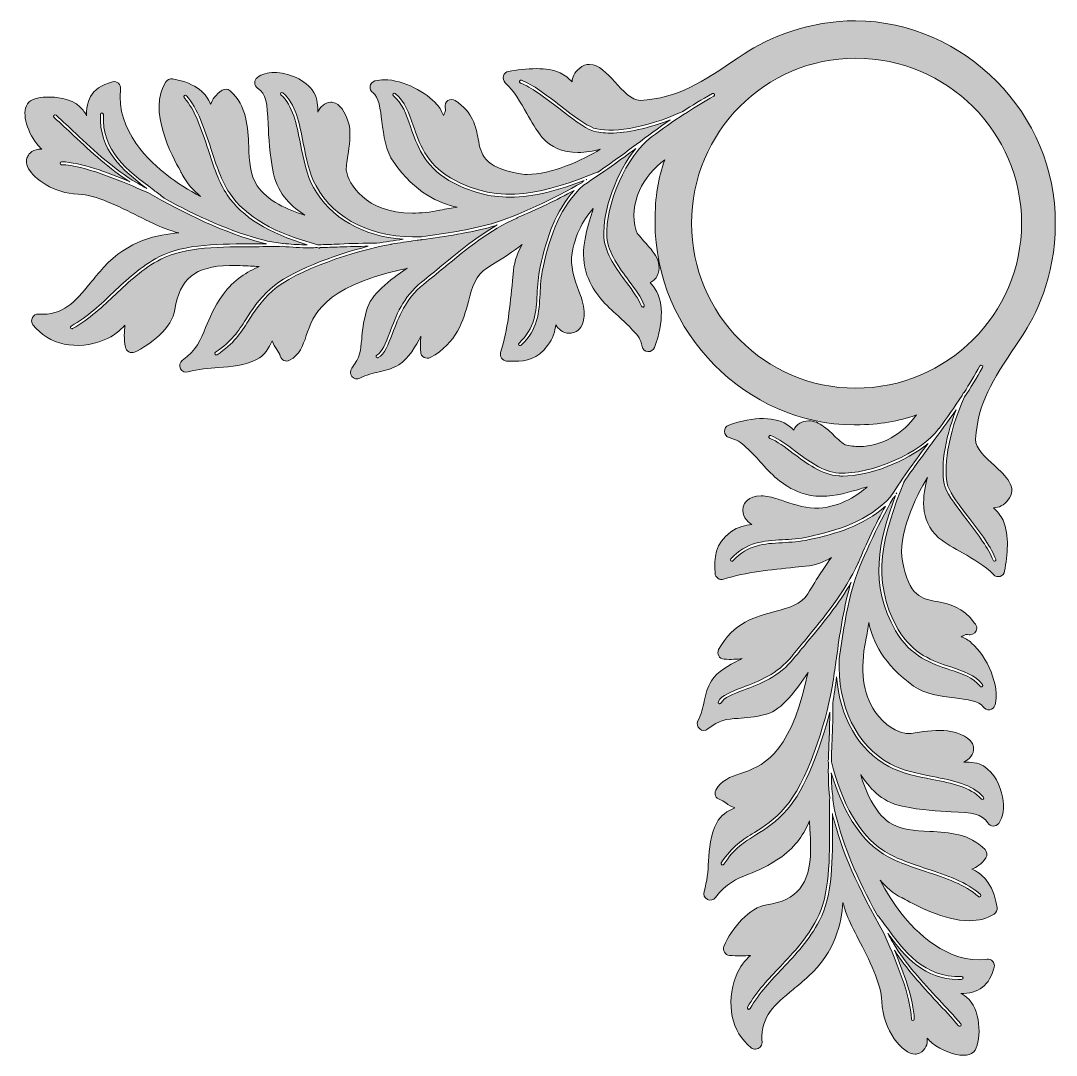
# Model space of a CAD drawing. Header units: inches. Extents: x -130 to 722, y -5 to 846.
import ezdxf

# ---------------------------------------------------------------- set-up
doc = ezdxf.new("R2010")
doc.units = ezdxf.units.IN
doc.header["$MEASUREMENT"] = 0
doc.layers.add('图层 1', color=7, linetype='Continuous')

# ---------------------------------------------------------------- blocks, each defined once
blk = doc.blocks.new('block 2')
at = {"layer": '图层 1', "true_color": 0xffffff}
h = blk.add_hatch(color=7, dxfattribs=at)
h.dxf.hatch_style = 2
edge = h.paths.add_edge_path()
edge.add_spline(control_points=[(556.85, 845.72), (519.28, 845.72), (484.9, 831.72), (465.21, 818.6), (465.21, 818.6), (460.37, 815.33), (460.37, 815.33), (429.91, 794.73), (411.53, 782.3), (379.79, 780.21), (372.65, 780.21), (365.32, 788.31), (358.83, 795.45), (352.12, 802.85), (345.77, 809.83), (338.16, 809.83), (335.21, 809.83), (332.43, 808.79), (329.99, 806.78), (325.26, 802.99), (323.78, 799.04), (323.81, 795.47), (321.12, 798.2), (317.92, 800.9), (313.91, 802.9), (308.53, 805.21), (302.14, 806.33), (294.39, 806.33), (286.4, 806.33), (278.02, 805.11), (271.6, 804.03), (269.57, 803.7), (267.92, 802.25), (267.32, 800.29), (266.73, 798.33), (267.29, 796.2), (268.78, 794.79), (276.23, 787.75), (281.47, 778.45), (286.54, 769.45), (290.37, 762.68), (294.31, 755.68), (299.29, 749.63), (306.61, 741.51), (316.39, 737.39), (328.36, 737.39), (335.02, 737.39), (341.4, 738.64), (346.96, 740.06), (332.5, 731.05), (306.56, 719.35), (286.82, 719.35), (284.23, 719.35), (281.84, 719.57), (279.68, 720.01), (250.85, 725.61), (248.95, 735.72), (246.53, 748.51), (244.7, 758.32), (242.4, 770.53), (227.64, 780.11), (225.81, 781.31), (223.43, 781.28), (221.63, 780.02), (219.83, 778.77), (218.96, 776.55), (219.44, 774.42), (219.97, 772), (219.78, 771.61), (219.06, 770.17), (218.73, 769.5), (218.33, 768.7), (217.98, 767.71), (216.9, 770.8), (215.25, 773.95), (212.61, 776.79), (204.2, 786.61), (185.28, 797.19), (169.39, 797.19), (166.6, 797.19), (163.98, 796.86), (161.6, 796.21), (159.56, 795.64), (158.04, 793.92), (157.71, 791.82), (157.4, 789.72), (158.33, 787.63), (160.11, 786.47), (164.83, 783.43), (166.14, 772.94), (167.41, 762.81), (168.84, 751.41), (170.46, 738.51), (177.14, 729.33), (194.86, 704.13), (214.35, 695.56), (229.33, 692.4), (224.91, 691.9), (220.13, 691.14), (215.17, 689.94), (207.15, 688.33), (199.5, 687.53), (192.45, 687.52), (153.3, 687.52), (140.08, 712.31), (138.28, 721.94), (137.78, 724.43), (138.62, 729.79), (139.42, 734.96), (140.66, 742.9), (142.06, 751.89), (140.48, 760.19), (137.05, 771.58), (132.81, 777.43), (127.12, 778.57), (126.76, 778.64), (125.91, 778.7), (125.56, 778.7), (119.83, 778.7), (116.73, 774.6), (114.73, 770.55), (114.89, 775.36), (114.51, 781.06), (111.42, 786.84), (105.05, 797.45), (89.91, 803.17), (78.89, 803.17), (73.3, 803.17), (68.5, 801.79), (65.02, 799.17), (63.62, 798.12), (62.82, 796.46), (62.86, 794.7), (62.92, 792.95), (63.81, 791.34), (65.27, 790.37), (72.49, 785.56), (73.12, 777.82), (73.87, 760.78), (74.35, 749.88), (74.96, 736.32), (78.39, 719.76), (82.07, 702.31), (94.17, 692.35), (104.09, 685.97), (90.54, 689.88), (72.95, 697.73), (64.99, 710.06), (58.93, 718.85), (58.45, 730.34), (57.93, 742.49), (57.29, 757.99), (56.54, 775.56), (42.58, 788.09), (40.73, 789.74), (38.02, 789.92), (35.98, 788.56), (30.67, 785.02), (28, 780.89), (26.63, 777.04), (23.37, 785.04), (15.76, 794.43), (-4.83, 797.87), (-6.99, 798.24), (-9.09, 797.28), (-10.25, 795.47), (-25.51, 771.84), (-4.98, 734.47), (1.77, 722.19), (2.46, 720.94), (2.96, 720.05), (3.32, 719.23), (7.02, 711.85), (12.96, 705.99), (18.32, 701.34), (9.22, 706.07), (-1.91, 712.78), (-9.37, 718.99), (-22.22, 728.83), (-51.64, 755.43), (-47.38, 789.57), (-47.17, 791.33), (-47.81, 793.08), (-49.14, 794.26), (-50.47, 795.45), (-52.27, 795.93), (-54.01, 795.48), (-73.28, 790.79), (-75.67, 777.5), (-75.31, 767.63), (-76.56, 769.99), (-78.2, 772.46), (-80.51, 774.78), (-88.13, 782.4), (-102.29, 782.99), (-106.45, 782.99), (-112.35, 782.99), (-120.06, 782.16), (-122.82, 778.64), (-129.51, 771.96), (-124.87, 755.63), (-116.31, 744.52), (-114.92, 742.74), (-113.47, 741.29), (-112.04, 740.1), (-119.33, 740.62), (-122.8, 736.35), (-123.69, 734.34), (-124.65, 732.68), (-125.81, 729.14), (-122.97, 724.05), (-118.36, 715.78), (-102.66, 703.84), (-82.2, 703.15), (-67.97, 702.68), (-48.55, 692.97), (-32.93, 685.17), (-24.65, 681.02), (-16.81, 677.1), (-10.77, 675), (-6.7, 673.41), (-2.93, 672.19), (0.41, 671.23), (-16.54, 670.09), (-41.17, 665.29), (-61.32, 642.85), (-65.37, 638.48), (-68.97, 634.11), (-72.42, 629.94), (-85.24, 614.42), (-94.29, 603.3), (-114.88, 604.51), (-116.93, 604.62), (-118.93, 603.5), (-119.93, 601.63), (-120.9, 599.78), (-120.72, 597.52), (-119.45, 595.85), (-106.68, 579.09), (-83.33, 574.29), (-60.79, 583.3), (-53.25, 586.25), (-47.84, 591.09), (-43.8, 595.55), (-44.51, 590.62), (-44.64, 584.21), (-43.4, 577.35), (-43.11, 575.71), (-42.09, 574.32), (-40.63, 573.54), (-39.17, 572.76), (-37.44, 572.71), (-35.93, 573.36), (-23.7, 578.71), (-4.67, 593.55), (-2.7, 608.31), (1.18, 633.64), (13.78, 643.81), (42.05, 644.58), (50.66, 644.58), (56.52, 644.2), (61.1, 643.91), (63.15, 643.78), (64.95, 643.67), (66.62, 643.6), (56.67, 639.51), (45.81, 632.73), (36.9, 620.75), (29.17, 610), (25.65, 601.25), (22.53, 593.52), (18.29, 583.03), (15.23, 575.44), (3.34, 566.42), (1.26, 564.84), (0.61, 561.99), (1.8, 559.66), (3.01, 557.33), (5.7, 556.22), (8.19, 556.96), (16.54, 559.53), (24.98, 560.1), (33.14, 560.66), (43.71, 561.39), (54.63, 562.14), (64.37, 567.25), (70.95, 570.32), (74.54, 576.63), (77.22, 582.58), (78.03, 579.86), (79.56, 577.53), (80.93, 575.43), (82.17, 573.52), (83.37, 571.71), (83.89, 569.88), (84.33, 568.32), (85.45, 567.05), (86.93, 566.41), (88.43, 565.76), (90.12, 565.84), (91.55, 566.58), (99.82, 570.87), (102.45, 578.63), (105.25, 586.83), (110.94, 603.59), (118.73, 626.53), (182.71, 640.85), (184.65, 641.28), (186.47, 641.74), (188.19, 642.22), (173.91, 632.66), (158.06, 620.66), (154.79, 607.55), (151.9, 597.6), (151.27, 590.03), (150.78, 583.93), (150.04, 574.95), (149.55, 569.03), (142.59, 560.02), (141.07, 558.03), (141.11, 555.24), (142.7, 553.29), (144.3, 551.34), (147.05, 550.76), (149.28, 551.9), (154.82, 554.67), (160.09, 555.91), (165.19, 557.11), (170.91, 558.47), (176.31, 559.75), (181.36, 562.96), (189.71, 568.28), (195.17, 578.15), (199.54, 586.34), (199.1, 582.49), (199, 578.11), (199.29, 573.36), (199.39, 571.53), (200.41, 569.88), (202.03, 568.98), (203.61, 568.08), (205.58, 568.05), (207.2, 568.92), (229.2, 580.61), (234.35, 599.59), (238.49, 614.83), (241.68, 626.62), (244.44, 636.79), (253.71, 642.29), (266.7, 650.21), (276.04, 656.64), (282.8, 661.68), (279.34, 655.89), (276.41, 648.88), (275.59, 640.49), (275.59, 640.49), (274.75, 631.92), (274.75, 631.92), (272.79, 611.41), (270.93, 592.03), (265.02, 572.96), (264.54, 571.38), (264.79, 569.66), (265.74, 568.3), (266.68, 566.93), (268.2, 566.08), (269.87, 565.98), (272.19, 565.84), (274.4, 565.75), (276.47, 565.75), (285.77, 565.75), (295.52, 567.36), (303.67, 578.79), (308.29, 584.56), (309.73, 590.67), (310.27, 595.72), (312.47, 592.28), (315.81, 588.85), (321.39, 588.85), (322.42, 588.85), (323.49, 588.99), (324.83, 589.3), (327.58, 590.09), (332.36, 592.68), (333.42, 601.14), (334, 605.74), (333.38, 611.4), (331.46, 618), (331.46, 618), (330.79, 619.74), (330.79, 619.74), (327.19, 629.09), (322.69, 640.73), (323.32, 650.95), (325.41, 670.8), (335.3, 685.04), (341.2, 691.26), (340.73, 689.64), (340.19, 687.9), (339.69, 686.32), (335.64, 673.44), (329.53, 653.98), (336.01, 636.54), (341.81, 620.88), (351.85, 611.81), (361.57, 603.04), (365.74, 599.27), (369.66, 595.72), (373.47, 591.44), (378.48, 586.44), (380.01, 584.21), (381.25, 578.02), (381.73, 575.65), (383.73, 573.88), (386.14, 573.7), (388.46, 573.56), (390.78, 574.96), (391.62, 577.23), (399.27, 598.29), (398.98, 616.45), (390.68, 627.22), (389.72, 628.38), (388.75, 629.5), (387.81, 630.58), (391.01, 631.86), (393.42, 634.49), (394.52, 637.99), (396.27, 643.43), (394.71, 650.28), (391.11, 654.38), (389.25, 657.34), (386.37, 660.55), (383.57, 663.65), (380.75, 666.79), (376.88, 671.08), (376.32, 673.01), (369.83, 696.03), (382.33, 718.68), (399.98, 731.33), (394.64, 716.15), (391.93, 701.73), (391.93, 680.02), (391.93, 589.79), (466.83, 513.56), (555.51, 513.56), (555.51, 513.56), (556.85, 513.56), (556.85, 513.56), (577.28, 513.56), (592, 516.49), (606.91, 521.74), (596.05, 506.13), (578, 495.72), (560.04, 495.72), (556.04, 495.72), (552.04, 496.22), (548.33, 497.18), (546.5, 497.68), (542.16, 501.83), (539.29, 504.58), (536.08, 507.64), (532.77, 510.8), (530.31, 512.27), (526.96, 515.14), (522.57, 516.79), (518.24, 516.79), (512.66, 516.79), (508.14, 513.96), (506.1, 509.25), (504.94, 510.27), (503.7, 511.32), (502.34, 512.45), (491.76, 520.57), (473.15, 520.74), (452.51, 513.25), (450.33, 512.45), (448.9, 510.34), (448.96, 508.02), (449.03, 505.7), (450.58, 503.68), (452.81, 503.01), (459.69, 500.94), (462.04, 499.79), (466.96, 494.89), (471, 491.29), (474.57, 487.36), (478.33, 483.19), (487.1, 473.48), (496.18, 463.44), (511.82, 457.64), (516.9, 455.76), (522.59, 454.8), (528.73, 454.8), (540.52, 454.8), (552.23, 458.33), (560.79, 460.92), (562.67, 461.49), (564.52, 462.04), (566.2, 462.5), (559.63, 456.11), (545.34, 446.46), (526.47, 444.96), (517.33, 444.42), (507.41, 447.7), (498.72, 450.58), (496.71, 451.24), (494.76, 451.88), (493.17, 452.37), (488.18, 454.15), (483.32, 455.09), (479.11, 455.09), (468.22, 455.09), (465.33, 449.05), (464.51, 446.19), (462.74, 438.52), (467.36, 434.17), (471.48, 431.62), (466.44, 431.07), (460.17, 429.78), (454.31, 425.47), (440.96, 415.95), (440.5, 404.45), (441.27, 391.49), (441.36, 389.83), (442.21, 388.32), (443.58, 387.36), (444.94, 386.43), (446.67, 386.17), (448.25, 386.65), (467.32, 392.57), (486.69, 394.43), (507.21, 396.39), (507.21, 396.39), (515.76, 397.22), (515.76, 397.22), (524.14, 398.04), (531.12, 400.95), (536.91, 404.4), (531.85, 397.57), (525.42, 388.04), (517.57, 374.59), (512.2, 365.8), (502.17, 363.16), (490.54, 360.1), (475.15, 356.05), (456, 351.02), (444.2, 328.83), (443.34, 327.21), (443.36, 325.26), (444.26, 323.65), (445.16, 322.05), (446.82, 321.02), (448.65, 320.91), (454.46, 320.58), (459.29, 320.76), (463.52, 321.43), (462.65, 320.98), (461.75, 320.51), (460.83, 320.05), (452.68, 315.87), (443.44, 311.15), (438.25, 303), (435.02, 297.93), (433.75, 292.34), (432.4, 286.42), (431.19, 281.14), (429.96, 275.67), (427.19, 270.13), (426.05, 267.86), (426.65, 265.1), (428.65, 263.51), (430.62, 261.92), (433.47, 261.94), (435.44, 263.55), (444.75, 271.18), (450.64, 271.59), (460.41, 272.26), (466.36, 272.68), (473.78, 273.19), (483.63, 275.66), (496.42, 279.45), (508.27, 295.59), (517.7, 309.9), (517.14, 307.93), (516.63, 305.83), (516.15, 303.59), (501.84, 240.23), (478.94, 232.52), (462.21, 226.89), (453.95, 224.12), (446.17, 221.49), (441.86, 213.18), (441.12, 211.74), (441.06, 210.06), (441.7, 208.57), (442.33, 207.08), (443.61, 205.96), (445.17, 205.52), (446.74, 205.07), (448.41, 203.9), (450.17, 202.67), (452.34, 201.14), (454.73, 199.46), (457.61, 198.74), (451.74, 196.08), (445.57, 192.53), (442.65, 186.23), (437.42, 176.26), (436.68, 165.34), (435.96, 154.78), (435.39, 146.61), (434.82, 138.17), (432.25, 129.82), (431.48, 127.33), (432.61, 124.63), (434.94, 123.44), (437.27, 122.26), (440.13, 122.9), (441.71, 124.98), (450.73, 136.88), (458.32, 139.93), (468.81, 144.17), (476.53, 147.28), (485.29, 150.81), (496.04, 158.54), (508.01, 167.13), (514.79, 177.94), (518.89, 187.91), (518.95, 186.15), (519.08, 184.29), (519.22, 182.23), (519.49, 177.63), (519.87, 171.88), (519.87, 163.84), (519.1, 135.41), (508.93, 122.82), (483.71, 118.94), (469.95, 117.11), (454.77, 99.81), (448.6, 84.82), (447.95, 83.24), (448.08, 81.44), (448.97, 79.98), (449.86, 78.51), (451.38, 77.55), (453.1, 77.39), (459.42, 76.81), (465.72, 76.74), (470.37, 77.4), (466.04, 73.4), (461.41, 68.07), (458.54, 60.71), (449.96, 36.9), (454.62, 14.77), (471, 1.51), (472.02, 0.7), (473.29, 0.37), (474.51, 0.3), (477.52, 0.46), (480.01, 2.69), (480.01, 5.7), (480.01, 6.3), (479.91, 6.87), (479.73, 7.41), (479.21, 27.65), (490.26, 36.81), (505.42, 49.37), (509.54, 52.77), (513.83, 56.34), (518.08, 60.26), (540.09, 80.02), (545.16, 104.02), (546.44, 120.94), (547.24, 117.91), (548.23, 114.55), (549.51, 110.87), (551.75, 105.16), (555.39, 98.07), (559.25, 90.58), (567.57, 74.4), (577.94, 54.24), (578.42, 39.43), (579.23, 15.59), (595.59, -3.76), (605.83, -3.76), (606.98, -3.76), (608.07, -3.54), (609.37, -2.98), (614.78, -0.27), (615.98, 4.5), (615.72, 9.22), (616.85, 7.9), (618.21, 6.57), (619.84, 5.28), (627.61, -0.71), (637.92, -4.72), (645.48, -4.72), (648.82, -4.72), (651.51, -3.93), (653.91, -1.97), (660.24, 4.35), (660.38, 30.79), (650.07, 41.12), (647.83, 43.35), (645.47, 44.96), (643.19, 46.17), (657.51, 45.71), (667.19, 52.97), (670.76, 67.62), (671.18, 69.35), (670.72, 71.17), (669.54, 72.49), (668.36, 73.81), (666.65, 74.47), (664.85, 74.25), (632.01, 70.25), (606.1, 96.82), (594.13, 112.43), (588.19, 119.57), (581.74, 130.19), (577.06, 139.12), (581.67, 133.81), (587.49, 128.15), (594.86, 124.8), (595.34, 124.59), (596.22, 124.08), (597.48, 123.4), (606.21, 118.6), (629.4, 105.87), (650.24, 105.87), (658.18, 105.87), (665.09, 107.72), (670.75, 111.38), (672.56, 112.54), (673.5, 114.68), (673.15, 116.8), (669.72, 137.38), (660.31, 144.99), (652.33, 148.26), (656.17, 149.63), (660.31, 152.31), (663.84, 157.62), (665.25, 159.72), (665, 162.53), (663.24, 164.35), (650.4, 177.66), (633.8, 178.49), (617.75, 179.29), (605.41, 179.91), (593.77, 180.49), (584.51, 186.68), (572.51, 194.68), (564.79, 212.58), (561.01, 226.1), (567.38, 216.11), (577.36, 203.75), (595.07, 200.02), (611.25, 196.67), (624.6, 196.02), (635.33, 195.5), (652.76, 194.65), (660.67, 193.95), (665.58, 186.23), (666.54, 184.73), (668.17, 183.8), (669.93, 183.73), (671.7, 183.69), (673.39, 184.47), (674.45, 185.88), (678.28, 190.99), (679.42, 198.75), (677.66, 207.76), (675.95, 216.51), (670.98, 227.74), (661.89, 233.18), (657.36, 235.6), (651.72, 236.55), (645.79, 236.34), (650.05, 238.5), (654.49, 242), (653.85, 248.75), (652.22, 256.85), (641.33, 260.19), (635.23, 261.4), (628.12, 263.17), (617.79, 262.08), (609.45, 260.87), (604.48, 260.15), (600.13, 259.32), (597.16, 259.94), (591.9, 260.91), (580.81, 265.82), (572.61, 277.95), (562.81, 292.47), (560.32, 312.27), (565.17, 336.59), (566.41, 341.66), (567.18, 346.52), (567.69, 350.97), (570.85, 335.99), (579.39, 316.5), (604.55, 298.81), (613.8, 292.09), (626.7, 290.47), (638.09, 289.04), (648.23, 287.78), (658.7, 286.46), (661.75, 281.75), (662.92, 279.97), (665, 279.04), (667.11, 279.36), (669.2, 279.68), (670.92, 281.19), (671.49, 283.25), (675.83, 298.87), (664.62, 323.5), (652.22, 334.11), (649.49, 336.64), (646.52, 338.29), (643.58, 339.38), (644.17, 339.66), (644.7, 339.91), (645.2, 340.18), (647.11, 341.15), (647.73, 341.26), (650.28, 340.97), (650.51, 340.95), (650.74, 340.95), (650.99, 340.95), (653.72, 341.23), (656.49, 343.32), (656.49, 346.34), (656.49, 347.95), (655.78, 349.4), (654.66, 350.38), (645.19, 364.14), (633.36, 366.37), (623.8, 368.17), (611, 370.59), (600.9, 372.49), (595.28, 401.36), (591.18, 421.37), (605.99, 454.37), (615.93, 470.25), (612.18, 456.35), (608.43, 435.23), (625.1, 420.77), (630.96, 415.94), (637.97, 412), (644.74, 408.18), (653.73, 403.11), (663.04, 397.87), (670.08, 390.41), (671.48, 388.93), (673.6, 388.36), (675.57, 388.96), (677.53, 389.55), (678.99, 391.22), (679.32, 393.23), (681.58, 406.79), (683.54, 422.29), (678.04, 435.06), (676.03, 439.11), (673.13, 442.47), (670.26, 445.34), (674.86, 445.36), (678.67, 447.4), (682.01, 451.58), (690.78, 462.2), (679.8, 472.05), (670.98, 479.96), (663.59, 486.58), (655.21, 494.09), (655.49, 501.65), (657.51, 532.06), (669.2, 549.66), (688.56, 578.81), (688.56, 578.81), (693.9, 586.87), (693.9, 586.87), (704.03, 602.06), (721, 634.26), (721, 679.22), (721.79, 768.67), (646.64, 844.92), (556.85, 845.72)], knot_values=[0, 0, 0, 0, 1, 1, 1, 2, 2, 2, 3, 3, 3, 4, 4, 4, 5, 5, 5, 6, 6, 6, 7, 7, 7, 8, 8, 8, 9, 9, 9, 10, 10, 10, 11, 11, 11, 12, 12, 12, 13, 13, 13, 14, 14, 14, 15, 15, 15, 16, 16, 16, 17, 17, 17, 18, 18, 18, 19, 19, 19, 20, 20, 20, 21, 21, 21, 22, 22, 22, 23, 23, 23, 24, 24, 24, 25, 25, 25, 26, 26, 26, 27, 27, 27, 28, 28, 28, 29, 29, 29, 30, 30, 30, 31, 31, 31, 32, 32, 32, 33, 33, 33, 34, 34, 34, 35, 35, 35, 36, 36, 36, 37, 37, 37, 38, 38, 38, 39, 39, 39, 40, 40, 40, 41, 41, 41, 42, 42, 42, 43, 43, 43, 44, 44, 44, 45, 45, 45, 46, 46, 46, 47, 47, 47, 48, 48, 48, 49, 49, 49, 50, 50, 50, 51, 51, 51, 52, 52, 52, 53, 53, 53, 54, 54, 54, 55, 55, 55, 56, 56, 56, 57, 57, 57, 58, 58, 58, 59, 59, 59, 60, 60, 60, 61, 61, 61, 62, 62, 62, 63, 63, 63, 64, 64, 64, 65, 65, 65, 66, 66, 66, 67, 67, 67, 68, 68, 68, 69, 69, 69, 70, 70, 70, 71, 71, 71, 72, 72, 72, 73, 73, 73, 74, 74, 74, 75, 75, 75, 76, 76, 76, 77, 77, 77, 78, 78, 78, 79, 79, 79, 80, 80, 80, 81, 81, 81, 82, 82, 82, 83, 83, 83, 84, 84, 84, 85, 85, 85, 86, 86, 86, 87, 87, 87, 88, 88, 88, 89, 89, 89, 90, 90, 90, 91, 91, 91, 92, 92, 92, 93, 93, 93, 94, 94, 94, 95, 95, 95, 96, 96, 96, 97, 97, 97, 98, 98, 98, 99, 99, 99, 100, 100, 100, 101, 101, 101, 102, 102, 102, 103, 103, 103, 104, 104, 104, 105, 105, 105, 106, 106, 106, 107, 107, 107, 108, 108, 108, 109, 109, 109, 110, 110, 110, 111, 111, 111, 112, 112, 112, 113, 113, 113, 114, 114, 114, 115, 115, 115, 116, 116, 116, 117, 117, 117, 118, 118, 118, 119, 119, 119, 120, 120, 120, 121, 121, 121, 122, 122, 122, 123, 123, 123, 124, 124, 124, 125, 125, 125, 126, 126, 126, 127, 127, 127, 128, 128, 128, 129, 129, 129, 130, 130, 130, 131, 131, 131, 132, 132, 132, 133, 133, 133, 134, 134, 134, 135, 135, 135, 136, 136, 136, 137, 137, 137, 138, 138, 138, 139, 139, 139, 140, 140, 140, 141, 141, 141, 142, 142, 142, 143, 143, 143, 144, 144, 144, 145, 145, 145, 146, 146, 146, 147, 147, 147, 148, 148, 148, 149, 149, 149, 150, 150, 150, 151, 151, 151, 152, 152, 152, 153, 153, 153, 154, 154, 154, 155, 155, 155, 156, 156, 156, 157, 157, 157, 158, 158, 158, 159, 159, 159, 160, 160, 160, 161, 161, 161, 162, 162, 162, 163, 163, 163, 164, 164, 164, 165, 165, 165, 166, 166, 166, 167, 167, 167, 168, 168, 168, 169, 169, 169, 170, 170, 170, 171, 171, 171, 172, 172, 172, 173, 173, 173, 174, 174, 174, 175, 175, 175, 176, 176, 176, 177, 177, 177, 178, 178, 178, 179, 179, 179, 180, 180, 180, 181, 181, 181, 182, 182, 182, 183, 183, 183, 184, 184, 184, 185, 185, 185, 186, 186, 186, 187, 187, 187, 188, 188, 188, 189, 189, 189, 190, 190, 190, 191, 191, 191, 192, 192, 192, 193, 193, 193, 194, 194, 194, 195, 195, 195, 196, 196, 196, 197, 197, 197, 198, 198, 198, 199, 199, 199, 200, 200, 200, 201, 201, 201, 202, 202, 202, 203, 203, 203, 204, 204, 204, 205, 205, 205, 206, 206, 206, 207, 207, 207, 208, 208, 208, 209, 209, 209, 210, 210, 210, 211, 211, 211, 212, 212, 212, 213, 213, 213, 214, 214, 214, 215, 215, 215, 216, 216, 216, 217, 217, 217, 218, 218, 218, 219, 219, 219, 220, 220, 220, 221, 221, 221, 222, 222, 222, 223, 223, 223, 224, 224, 224, 225, 225, 225, 226, 226, 226, 227, 227, 227, 228, 228, 228, 229, 229, 229, 230, 230, 230, 231, 231, 231, 232, 232, 232, 233, 233, 233, 234, 234, 234, 235, 235, 235, 236, 236, 236, 237, 237, 237, 238, 238, 238, 239, 239, 239, 240, 240, 240, 241, 241, 241, 242, 242, 242, 243, 243, 243, 244, 244, 244, 245, 245, 245, 246, 246, 246, 247, 247, 247, 248, 248, 248, 249, 249, 249, 250, 250, 250, 251, 251, 251, 252, 252, 252, 253, 253, 253, 254, 254, 254, 255, 255, 255, 256, 256, 256, 257, 257, 257, 258, 258, 258, 259, 259, 259, 260, 260, 260, 261, 261, 261, 262, 262, 262, 263, 263, 263, 264, 264, 264, 265, 265, 265, 266, 266, 266, 267, 267, 267, 268, 268, 268, 269, 269, 269, 270, 270, 270, 271, 271, 271, 272, 272, 272, 273, 273, 273, 274, 274, 274, 275, 275, 275, 276, 276, 276, 277, 277, 277, 278, 278, 278, 279, 279, 279, 280, 280, 280, 281, 281, 281, 282, 282, 282, 283, 283, 283, 284, 284, 284, 285, 285, 285, 286, 286, 286, 287, 287, 287, 288, 288, 288, 289, 289, 289, 290, 290, 290, 291, 291, 291, 292, 292, 292, 293, 293, 293, 294, 294, 294, 295, 295, 295, 295], degree=3, periodic=1)
edge = h.paths.add_edge_path()
edge.add_spline(control_points=[(417.88, 769.87), (417.3, 769.6), (416.7, 769.41), (416.12, 769.13), (406.41, 762.82), (397.6, 756.55), (388.95, 750.21), (388.89, 750.14), (388.89, 750.02), (388.79, 749.96), (368.81, 735.15), (350.73, 694.44), (352.29, 667.77), (353.67, 654.53), (362.57, 642.56), (370.41, 632), (375.64, 624.98), (380.58, 618.35), (383.04, 611.88), (383.27, 611.24), (382.96, 610.56), (382.34, 610.31), (382.21, 610.27), (382.06, 610.24), (381.92, 610.24), (381.44, 610.24), (380.98, 610.53), (380.79, 611.02), (378.45, 617.17), (373.6, 623.67), (368.48, 630.56), (360.44, 641.37), (351.33, 653.62), (349.89, 667.58), (348.58, 689.76), (360.53, 721.37), (376.02, 740.66), (363.08, 731.05), (349.63, 721.11), (333.25, 710.61), (333.18, 710.58), (333.12, 710.54), (333.06, 710.5), (314.3, 693.08), (306.08, 670.76), (299.86, 642.77), (298.19, 635.09), (297.79, 627.87), (297.42, 620.89), (296.6, 606.01), (295.85, 591.94), (281.78, 578.95), (281.54, 578.73), (281.26, 578.63), (280.96, 578.63), (280.63, 578.63), (280.32, 578.76), (280.07, 579.02), (279.63, 579.51), (279.64, 580.27), (280.14, 580.74), (293.48, 593.06), (294.2, 606.02), (295, 621.02), (295.39, 628.1), (295.78, 635.41), (297.49, 643.29), (303.12, 668.62), (310.38, 689.39), (325.44, 706.24), (311.25, 698.48), (294.08, 690.15), (278.68, 683.89), (278.57, 683.77), (278.52, 683.62), (278.37, 683.54), (255.77, 673.44), (237.55, 658.43), (218.26, 642.54), (212.85, 638.08), (207.25, 633.47), (201.56, 628.99), (187.03, 617.54), (180.97, 601.52), (176.1, 588.65), (172.48, 579.09), (169.62, 571.54), (164.39, 568.75), (164.2, 568.66), (164.02, 568.62), (163.82, 568.62), (163.38, 568.62), (162.97, 568.84), (162.75, 569.25), (162.44, 569.84), (162.66, 570.57), (163.24, 570.89), (167.69, 573.25), (170.4, 580.42), (173.84, 589.5), (178.82, 602.65), (185.01, 619.02), (200.06, 630.88), (205.72, 635.35), (211.33, 639.95), (216.72, 644.41), (231.62, 656.68), (245.94, 668.38), (262.12, 677.82), (260.81, 677.4), (259.41, 676.91), (258.18, 676.55), (239.62, 671.32), (219.67, 668.41), (200.13, 665.74), (200.12, 665.74), (200.11, 665.72), (200.1, 665.72), (200.06, 665.72), (200.02, 665.72), (199.99, 665.71), (198.39, 665.5), (196.78, 665.26), (195.19, 665.05), (188.58, 664.15), (181.86, 663.1), (175.15, 662.1), (175.03, 662.03), (174.95, 661.91), (174.8, 661.88), (146.83, 657.09), (96.11, 640.71), (77.55, 623.65), (67.6, 614.74), (62.48, 606.64), (57.52, 598.83), (51.44, 589.23), (45.71, 580.17), (31.94, 571.13), (31.73, 570.99), (31.5, 570.93), (31.27, 570.93), (30.87, 570.93), (30.49, 571.12), (30.27, 571.47), (29.89, 572.03), (30.06, 572.78), (30.6, 573.15), (43.95, 581.9), (49.55, 590.75), (55.49, 600.11), (60.54, 608.07), (65.74, 616.31), (75.92, 625.44), (91.23, 639.51), (127.84, 653.09), (156.22, 660.31), (148.33, 660.28), (140.43, 660.05), (132.74, 659.73), (127.43, 659.51), (122.05, 659.41), (116.67, 659.29), (116.46, 659.1), (116.33, 658.79), (116.04, 658.79), (115.95, 658.79), (115.86, 658.8), (115.74, 658.82), (115.25, 658.94), (114.82, 659.1), (114.32, 659.22), (112.32, 659.19), (110.33, 659.05), (108.33, 659.05), (100.75, 659.05), (93.17, 659.41), (85.65, 660.27), (79.07, 659.99), (71.47, 660.03), (63.51, 659.94), (63.25, 659.94), (63, 659.94), (62.75, 659.94), (36.81, 659.94), (4.8, 659.84), (-14.41, 649.68), (-29.38, 641.8), (-40.73, 631.04), (-51.71, 620.63), (-62.13, 610.77), (-72.9, 600.56), (-86.83, 592.66), (-87.02, 592.55), (-87.21, 592.5), (-87.41, 592.5), (-87.83, 592.5), (-88.25, 592.72), (-88.47, 593.11), (-88.79, 593.69), (-88.59, 594.43), (-88.02, 594.76), (-74.35, 602.51), (-63.68, 612.62), (-53.38, 622.39), (-42.28, 632.9), (-30.8, 643.77), (-15.54, 651.81), (4.19, 662.25), (36.53, 662.35), (62.75, 662.35), (63.26, 662.35), (63.77, 662.35), (64.27, 662.35), (67.13, 662.35), (69.82, 662.38), (72.53, 662.39), (72.04, 662.5), (71.55, 662.56), (71.07, 662.67), (37.62, 671.02), (5.34, 687.26), (-24.91, 704.44), (-24.91, 704.44), (-29.89, 706.56), (-29.89, 706.56), (-49.81, 715.05), (-77.08, 726.68), (-95.94, 727.37), (-96.62, 727.39), (-97.13, 727.96), (-97.1, 728.63), (-97.07, 729.29), (-96.49, 729.76), (-95.85, 729.78), (-79.83, 729.19), (-58.22, 721.02), (-39.83, 713.36), (-56.64, 724.08), (-71.02, 737.32), (-86.08, 751.42), (-91.26, 756.27), (-96.62, 761.3), (-102.09, 766.21), (-102.59, 766.66), (-102.63, 767.42), (-102.2, 767.91), (-101.74, 768.42), (-100.98, 768.47), (-100.48, 768.01), (-94.98, 763.08), (-89.61, 758.05), (-84.42, 753.18), (-68.2, 737.99), (-52.87, 723.64), (-34.39, 712.66), (-31.56, 711.02), (-28.68, 709.38), (-25.8, 707.73), (-45.9, 722.92), (-65.28, 739.37), (-63.96, 768.71), (-63.93, 769.36), (-63.3, 769.83), (-62.7, 769.86), (-62.03, 769.83), (-61.52, 769.26), (-61.55, 768.6), (-62.89, 738.5), (-42.15, 722.97), (-20.2, 706.52), (-17.42, 704.44), (-14.64, 702.36), (-11.92, 700.25), (-11.79, 700.15), (-11.76, 699.99), (-11.69, 699.85), (14.88, 685.33), (42.85, 672.2), (71.64, 665.02), (76.25, 663.94), (80.96, 663.23), (85.69, 662.68), (86.24, 662.71), (86.91, 662.7), (87.47, 662.74), (87.85, 662.76), (88.15, 662.62), (88.38, 662.4), (94.21, 661.84), (100.09, 661.6), (105.98, 661.55), (74.61, 670.79), (52.47, 684.5), (40.28, 702.47), (33.48, 712.48), (28.93, 726.42), (24.53, 739.9), (19.33, 755.8), (13.96, 772.23), (4.93, 782.5), (4.49, 783), (4.53, 783.76), (5.03, 784.2), (5.54, 784.65), (6.31, 784.6), (6.74, 784.1), (16.1, 773.45), (21.54, 756.78), (26.82, 740.65), (31.17, 727.34), (35.68, 713.55), (42.29, 703.83), (55.16, 684.81), (79.6, 670.62), (114.85, 661.58), (120.81, 661.69), (126.75, 661.9), (132.64, 662.14), (142.68, 662.57), (153.04, 662.99), (163.08, 662.74), (170.18, 663.97), (177.57, 665.04), (184.93, 666.07), (151.85, 668.44), (124.84, 683.7), (111.13, 708.73), (105.4, 719.18), (102.87, 732.03), (100.44, 744.46), (97.23, 760.78), (94.2, 776.19), (84.41, 784.7), (83.91, 785.13), (83.87, 785.9), (84.3, 786.4), (84.73, 786.9), (85.5, 786.95), (86, 786.52), (96.41, 777.47), (99.52, 761.66), (102.81, 744.93), (105.21, 732.68), (107.7, 720.01), (113.24, 709.89), (128.54, 681.95), (160.96, 666.4), (199.87, 668.13), (219.29, 670.8), (239.14, 673.7), (257.51, 678.88), (278.1, 684.76), (310.28, 700.18), (331.63, 712.47), (332.34, 713.12), (332.97, 713.81), (333.71, 714.45), (312.92, 706.6), (292.9, 700.68), (272.69, 700.68), (256.28, 700.68), (239.76, 704.56), (222.56, 714.43), (201.75, 726.91), (195.96, 743.87), (190.87, 758.83), (187.33, 769.16), (184.28, 778.08), (176.94, 783.89), (176.42, 784.3), (176.33, 785.06), (176.75, 785.58), (177.15, 786.11), (177.92, 786.2), (178.45, 785.78), (186.33, 779.53), (189.64, 769.86), (193.15, 759.6), (198.12, 745.04), (203.76, 728.52), (223.79, 716.51), (265.14, 692.79), (302.9, 704.6), (344.48, 721.22), (344.61, 721.27), (344.74, 721.21), (344.87, 721.21), (356.32, 729.03), (366.49, 736.57), (376.4, 743.93), (385.66, 750.82), (394.69, 757.51), (404.45, 764.23), (386.56, 757.31), (368.92, 753.37), (355.07, 753.37), (349.62, 753.37), (344.77, 753.95), (340.73, 755.17), (333.45, 757.85), (323.42, 765.57), (312.82, 773.74), (301.58, 782.4), (289.95, 791.35), (281.32, 794.49), (280.69, 794.72), (280.37, 795.41), (280.6, 796.04), (280.82, 796.67), (281.51, 797.01), (282.15, 796.76), (291.14, 793.5), (302.9, 784.42), (314.29, 775.65), (324.75, 767.6), (334.63, 759.98), (341.49, 757.46), (354.8, 753.46), (382.55, 756.27), (414.84, 771.19), (422.28, 776.02), (430.23, 780.89), (439.13, 785.89), (439.7, 786.23), (440.44, 786.01), (440.77, 785.42), (441.1, 784.85), (440.89, 784.11), (440.31, 783.78), (432.38, 779.33), (425.23, 774.98), (418.5, 770.66), (418.41, 770.33), (418.22, 770.03), (417.88, 769.87)], knot_values=[0, 0, 0, 0, 1, 1, 1, 2, 2, 2, 3, 3, 3, 4, 4, 4, 5, 5, 5, 6, 6, 6, 7, 7, 7, 8, 8, 8, 9, 9, 9, 10, 10, 10, 11, 11, 11, 12, 12, 12, 13, 13, 13, 14, 14, 14, 15, 15, 15, 16, 16, 16, 17, 17, 17, 18, 18, 18, 19, 19, 19, 20, 20, 20, 21, 21, 21, 22, 22, 22, 23, 23, 23, 24, 24, 24, 25, 25, 25, 26, 26, 26, 27, 27, 27, 28, 28, 28, 29, 29, 29, 30, 30, 30, 31, 31, 31, 32, 32, 32, 33, 33, 33, 34, 34, 34, 35, 35, 35, 36, 36, 36, 37, 37, 37, 38, 38, 38, 39, 39, 39, 40, 40, 40, 41, 41, 41, 42, 42, 42, 43, 43, 43, 44, 44, 44, 45, 45, 45, 46, 46, 46, 47, 47, 47, 48, 48, 48, 49, 49, 49, 50, 50, 50, 51, 51, 51, 52, 52, 52, 53, 53, 53, 54, 54, 54, 55, 55, 55, 56, 56, 56, 57, 57, 57, 58, 58, 58, 59, 59, 59, 60, 60, 60, 61, 61, 61, 62, 62, 62, 63, 63, 63, 64, 64, 64, 65, 65, 65, 66, 66, 66, 67, 67, 67, 68, 68, 68, 69, 69, 69, 70, 70, 70, 71, 71, 71, 72, 72, 72, 73, 73, 73, 74, 74, 74, 75, 75, 75, 76, 76, 76, 77, 77, 77, 78, 78, 78, 79, 79, 79, 80, 80, 80, 81, 81, 81, 82, 82, 82, 83, 83, 83, 84, 84, 84, 85, 85, 85, 86, 86, 86, 87, 87, 87, 88, 88, 88, 89, 89, 89, 90, 90, 90, 91, 91, 91, 92, 92, 92, 93, 93, 93, 94, 94, 94, 95, 95, 95, 96, 96, 96, 97, 97, 97, 98, 98, 98, 99, 99, 99, 100, 100, 100, 101, 101, 101, 102, 102, 102, 103, 103, 103, 104, 104, 104, 105, 105, 105, 106, 106, 106, 107, 107, 107, 108, 108, 108, 109, 109, 109, 110, 110, 110, 111, 111, 111, 112, 112, 112, 113, 113, 113, 114, 114, 114, 115, 115, 115, 116, 116, 116, 117, 117, 117, 118, 118, 118, 119, 119, 119, 120, 120, 120, 121, 121, 121, 122, 122, 122, 123, 123, 123, 124, 124, 124, 125, 125, 125, 126, 126, 126, 127, 127, 127, 128, 128, 128, 129, 129, 129, 130, 130, 130, 131, 131, 131, 132, 132, 132, 133, 133, 133, 134, 134, 134, 135, 135, 135, 136, 136, 136, 137, 137, 137, 138, 138, 138, 139, 139, 139, 140, 140, 140, 141, 141, 141, 142, 142, 142, 143, 143, 143, 144, 144, 144, 145, 145, 145, 145], degree=3, periodic=1)
edge = h.paths.add_edge_path()
edge.add_spline(control_points=[(661.17, 560.76), (656.17, 551.86), (651.3, 543.91), (646.47, 536.48), (632.12, 505.35), (628.64, 476.13), (632.76, 463.07), (635.22, 456.41), (642.61, 446.75), (650.43, 436.52), (659.41, 424.75), (668.72, 412.57), (672.05, 402.99), (672.28, 402.36), (671.94, 401.67), (671.31, 401.46), (671.18, 401.41), (671.04, 401.39), (670.92, 401.39), (670.41, 401.39), (669.95, 401.7), (669.77, 402.2), (666.56, 411.41), (657.39, 423.43), (648.5, 435.06), (640.57, 445.43), (633.07, 455.24), (630.48, 462.29), (626.1, 476.15), (629.81, 500.97), (639.39, 525.88), (632.72, 516.21), (626.06, 507.24), (619.24, 498.04), (611.88, 488.14), (604.33, 477.98), (596.5, 466.52), (596.5, 466.37), (596.56, 466.25), (596.51, 466.11), (579.89, 424.55), (568.06, 386.78), (591.81, 345.4), (603.87, 324.83), (620.47, 319.33), (635.1, 314.47), (645.26, 311.1), (654.85, 307.92), (661.07, 300.07), (661.49, 299.55), (661.4, 298.79), (660.88, 298.38), (660.65, 298.2), (660.38, 298.12), (660.13, 298.12), (659.77, 298.12), (659.41, 298.27), (659.18, 298.58), (653.42, 305.86), (644.58, 308.79), (634.35, 312.18), (619.3, 317.18), (602.26, 322.83), (589.73, 344.18), (567.69, 382.57), (575.5, 417.67), (589.73, 455.32), (589.07, 454.54), (588.36, 453.89), (587.68, 453.14), (575.44, 431.84), (560.04, 399.71), (554.16, 379.15), (548.98, 360.3), (546.09, 340.57), (543.42, 321.28), (541.72, 282.44), (557.3, 250.15), (585.19, 234.88), (595.3, 229.33), (607.97, 226.84), (620.22, 224.43), (636.95, 221.15), (652.76, 218.05), (661.8, 207.64), (662.23, 207.13), (662.2, 206.37), (661.69, 205.94), (661.46, 205.75), (661.17, 205.64), (660.9, 205.64), (660.57, 205.64), (660.22, 205.78), (659.98, 206.05), (651.47, 215.84), (636.06, 218.86), (619.75, 222.07), (607.33, 224.51), (594.47, 227.03), (584.02, 232.76), (559.04, 246.45), (543.67, 273.33), (541.24, 306.28), (540.22, 299.02), (539.25, 291.72), (538.02, 284.48), (538.29, 274.38), (537.85, 263.92), (537.42, 253.79), (537.18, 248.06), (536.98, 242.27), (536.87, 236.46), (545.91, 201.24), (560.1, 176.8), (579.11, 163.93), (588.65, 157.45), (601.5, 153.18), (615.11, 148.66), (631.57, 143.19), (648.58, 137.55), (659.4, 127.58), (659.89, 127.14), (659.92, 126.37), (659.48, 125.88), (659.23, 125.62), (658.91, 125.49), (658.58, 125.49), (658.29, 125.49), (657.99, 125.6), (657.76, 125.81), (647.33, 135.42), (630.57, 140.98), (614.34, 146.37), (601.17, 150.74), (587.57, 155.27), (577.76, 161.92), (559.79, 174.1), (546.09, 196.23), (536.85, 227.59), (536.89, 221.71), (537.12, 215.83), (537.7, 209.99), (537.91, 209.75), (538.05, 209.44), (538.03, 209.09), (538, 208.53), (538.01, 207.82), (537.98, 207.23), (538.52, 202.55), (539.24, 197.87), (540.31, 193.25), (546.67, 167.77), (557.83, 140.89), (574.75, 110.18), (575.05, 110.12), (575.35, 109.97), (575.54, 109.7), (577.26, 107.42), (578.95, 105.13), (580.62, 102.83), (597.31, 80.15), (613.05, 58.77), (643.88, 60.09), (643.9, 60.09), (643.93, 60.09), (643.94, 60.09), (644.58, 60.09), (645.12, 59.58), (645.15, 58.94), (645.18, 58.27), (644.66, 57.71), (643.99, 57.68), (643.05, 57.64), (642.09, 57.61), (641.17, 57.61), (613.72, 57.61), (597.74, 75.87), (583.19, 95.33), (584.77, 92.64), (586.29, 90), (587.94, 87.25), (598.1, 70.15), (611.37, 55.92), (625.42, 40.84), (631.34, 34.49), (637.47, 27.91), (643.32, 21.14), (643.75, 20.63), (643.7, 19.87), (643.19, 19.44), (642.96, 19.24), (642.68, 19.14), (642.4, 19.14), (642.06, 19.14), (641.73, 19.29), (641.47, 19.56), (635.67, 26.3), (629.56, 32.86), (623.66, 39.2), (610.71, 53.09), (598.54, 66.38), (588.66, 81.79), (596.32, 63.35), (604.48, 41.63), (605.07, 25.02), (605.09, 24.36), (604.58, 23.79), (603.91, 23.77), (603.89, 23.77), (603.88, 23.77), (603.87, 23.77), (603.22, 23.77), (602.68, 24.28), (602.66, 24.94), (601.96, 44.57), (590.28, 71.95), (581.76, 91.95), (581.76, 91.95), (580.15, 95.74), (580.15, 95.74), (558.84, 132.29), (545.29, 163.37), (537.96, 192.69), (537.85, 193.14), (537.83, 193.61), (537.72, 194.06), (537.72, 190.98), (537.74, 187.9), (537.76, 184.65), (537.93, 158.46), (538.15, 125.89), (527.08, 106.07), (518.83, 89.97), (507.58, 78.12), (496.7, 66.66), (487.28, 56.74), (477.54, 46.48), (470.04, 33.62), (469.82, 33.24), (469.41, 33.02), (469, 33.02), (468.79, 33.02), (468.58, 33.07), (468.39, 33.17), (467.82, 33.52), (467.62, 34.25), (467.95, 34.82), (475.6, 47.94), (485.44, 58.3), (494.95, 68.32), (505.71, 79.66), (516.84, 91.38), (524.95, 107.21), (535.74, 126.51), (535.51, 158.73), (535.34, 184.62), (535.28, 192.79), (535.28, 200.41), (535.55, 207.09), (534.44, 216.74), (534.28, 226.47), (534.46, 236.14), (534.35, 236.58), (534.21, 236.95), (534.11, 237.39), (534, 237.81), (534.18, 238.17), (534.46, 238.47), (534.59, 243.64), (534.8, 248.79), (535.01, 253.9), (535.34, 261.62), (535.57, 269.54), (535.6, 277.44), (528.48, 249.07), (515.15, 213.25), (500.72, 197.55), (491.4, 186.8), (483, 181.54), (474.86, 176.47), (465.68, 170.74), (457.02, 165.33), (448.44, 152.25), (448.21, 151.89), (447.81, 151.7), (447.42, 151.7), (447.19, 151.7), (446.96, 151.77), (446.77, 151.9), (446.2, 152.26), (446.05, 153.01), (446.41, 153.57), (455.29, 167.1), (464.18, 172.64), (473.59, 178.52), (481.56, 183.51), (489.81, 188.65), (498.91, 199.16), (516.26, 218.02), (532.54, 268.65), (537.17, 296.44), (537.2, 296.6), (537.33, 296.69), (537.41, 296.82), (538.4, 303.46), (539.45, 310.16), (540.34, 316.62), (540.55, 318.22), (540.79, 319.85), (541.01, 321.46), (541.01, 321.55), (541.01, 321.64), (541.01, 321.73), (541.01, 321.79), (541.06, 321.81), (541.07, 321.87), (543.73, 341.14), (546.63, 360.88), (551.84, 379.8), (552.21, 381.14), (552.74, 382.64), (553.19, 384.06), (542.78, 366.02), (529.55, 349.91), (516.55, 334.28), (513.08, 330.1), (509.6, 325.92), (506.16, 321.69), (494.31, 306.65), (477.94, 300.46), (464.79, 295.48), (455.71, 292.04), (448.54, 289.33), (446.18, 284.89), (445.96, 284.48), (445.53, 284.25), (445.12, 284.25), (444.92, 284.25), (444.73, 284.3), (444.54, 284.39), (443.96, 284.71), (443.74, 285.43), (444.05, 286.03), (446.84, 291.26), (454.38, 294.12), (463.93, 297.74), (476.81, 302.6), (492.83, 308.67), (504.28, 323.2), (507.73, 327.45), (511.22, 331.64), (514.7, 335.83), (531.1, 355.53), (548.05, 375.9), (558.84, 400), (558.91, 400.16), (559.06, 400.22), (559.18, 400.33), (565.38, 415.58), (573.61, 432.56), (581.3, 446.66), (563.07, 430.29), (540.47, 424), (518.59, 419.14), (510.93, 417.41), (503.63, 417.02), (496.59, 416.64), (481.41, 415.82), (468.32, 415.1), (456.02, 401.78), (455.78, 401.52), (455.46, 401.39), (455.13, 401.39), (454.84, 401.39), (454.55, 401.5), (454.31, 401.72), (453.83, 402.16), (453.79, 402.92), (454.24, 403.42), (467.21, 417.46), (481.41, 418.23), (496.45, 419.05), (503.4, 419.42), (510.59, 419.82), (518.05, 421.5), (542.14, 426.85), (567.05, 433.98), (585.73, 454.59), (585.77, 454.66), (585.82, 454.75), (585.88, 454.83), (596.56, 471.48), (606.6, 485.09), (616.34, 498.19), (598.08, 483.25), (568.43, 471.43), (546.31, 471.43), (545.15, 471.43), (544.02, 471.46), (542.91, 471.53), (528.82, 472.5), (516.5, 481.84), (505.62, 490.09), (498.82, 495.23), (492.39, 500.1), (486.3, 502.42), (485.67, 502.67), (485.36, 503.36), (485.6, 503.99), (485.84, 504.6), (486.53, 504.89), (487.16, 504.68), (493.58, 502.24), (500.14, 497.27), (507.08, 492), (517.69, 483.96), (529.72, 474.86), (543.07, 473.93), (569.67, 472.41), (610.44, 490.45), (625.25, 510.45), (625.31, 510.53), (625.42, 510.53), (625.51, 510.6), (631.81, 519.19), (638.03, 527.94), (644.32, 537.59), (644.62, 538.23), (644.86, 538.89), (645.17, 539.53), (645.33, 539.86), (645.62, 540.05), (645.96, 540.14), (650.28, 546.88), (654.63, 554.01), (659.08, 561.95), (659.41, 562.53), (660.15, 562.74), (660.71, 562.4), (661.3, 562.08), (661.5, 561.34), (661.17, 560.76)], knot_values=[0, 0, 0, 0, 1, 1, 1, 2, 2, 2, 3, 3, 3, 4, 4, 4, 5, 5, 5, 6, 6, 6, 7, 7, 7, 8, 8, 8, 9, 9, 9, 10, 10, 10, 11, 11, 11, 12, 12, 12, 13, 13, 13, 14, 14, 14, 15, 15, 15, 16, 16, 16, 17, 17, 17, 18, 18, 18, 19, 19, 19, 20, 20, 20, 21, 21, 21, 22, 22, 22, 23, 23, 23, 24, 24, 24, 25, 25, 25, 26, 26, 26, 27, 27, 27, 28, 28, 28, 29, 29, 29, 30, 30, 30, 31, 31, 31, 32, 32, 32, 33, 33, 33, 34, 34, 34, 35, 35, 35, 36, 36, 36, 37, 37, 37, 38, 38, 38, 39, 39, 39, 40, 40, 40, 41, 41, 41, 42, 42, 42, 43, 43, 43, 44, 44, 44, 45, 45, 45, 46, 46, 46, 47, 47, 47, 48, 48, 48, 49, 49, 49, 50, 50, 50, 51, 51, 51, 52, 52, 52, 53, 53, 53, 54, 54, 54, 55, 55, 55, 56, 56, 56, 57, 57, 57, 58, 58, 58, 59, 59, 59, 60, 60, 60, 61, 61, 61, 62, 62, 62, 63, 63, 63, 64, 64, 64, 65, 65, 65, 66, 66, 66, 67, 67, 67, 68, 68, 68, 69, 69, 69, 70, 70, 70, 71, 71, 71, 72, 72, 72, 73, 73, 73, 74, 74, 74, 75, 75, 75, 76, 76, 76, 77, 77, 77, 78, 78, 78, 79, 79, 79, 80, 80, 80, 81, 81, 81, 82, 82, 82, 83, 83, 83, 84, 84, 84, 85, 85, 85, 86, 86, 86, 87, 87, 87, 88, 88, 88, 89, 89, 89, 90, 90, 90, 91, 91, 91, 92, 92, 92, 93, 93, 93, 94, 94, 94, 95, 95, 95, 96, 96, 96, 97, 97, 97, 98, 98, 98, 99, 99, 99, 100, 100, 100, 101, 101, 101, 102, 102, 102, 103, 103, 103, 104, 104, 104, 105, 105, 105, 106, 106, 106, 107, 107, 107, 108, 108, 108, 109, 109, 109, 110, 110, 110, 111, 111, 111, 112, 112, 112, 113, 113, 113, 114, 114, 114, 115, 115, 115, 116, 116, 116, 117, 117, 117, 118, 118, 118, 119, 119, 119, 120, 120, 120, 121, 121, 121, 122, 122, 122, 123, 123, 123, 124, 124, 124, 125, 125, 125, 126, 126, 126, 127, 127, 127, 128, 128, 128, 129, 129, 129, 130, 130, 130, 131, 131, 131, 132, 132, 132, 133, 133, 133, 134, 134, 134, 135, 135, 135, 136, 136, 136, 137, 137, 137, 138, 138, 138, 139, 139, 139, 140, 140, 140, 141, 141, 141, 142, 142, 142, 143, 143, 143, 144, 144, 144, 145, 145, 145, 146, 146, 146, 147, 147, 147, 147], degree=3, periodic=1)
edge = h.paths.add_edge_path()
edge.add_spline(control_points=[(556.85, 543.63), (482.5, 543.63), (422, 604.47), (422, 679.25), (422, 754.05), (482.5, 814.9), (556.85, 814.9), (632.07, 814.9), (693.26, 754.05), (693.26, 679.25), (693.26, 604.47), (632.07, 543.63), (556.85, 543.63)], knot_values=[0, 0, 0, 0, 1, 1, 1, 2, 2, 2, 3, 3, 3, 4, 4, 4, 4], degree=3, periodic=1)
h = blk.add_hatch(color=7, dxfattribs=at)
h.dxf.hatch_style = 2
edge = h.paths.add_edge_path()
edge.add_spline(control_points=[(335.41, 714.93), (335.59, 715.05), (335.76, 715.17), (335.94, 715.28), (335.7, 715.19), (335.47, 715.11), (335.23, 715.02), (335.3, 715.01), (335.35, 714.96), (335.41, 714.93)], knot_values=[0, 0, 0, 0, 1, 1, 1, 2, 2, 2, 3, 3, 3, 3], degree=3, periodic=1)
h = blk.add_hatch(color=7, dxfattribs=at)
h.dxf.hatch_style = 2
edge = h.paths.add_edge_path()
edge.add_spline(control_points=[(590.31, 456.87), (590.41, 457.12), (590.5, 457.36), (590.6, 457.61), (590.47, 457.42), (590.34, 457.24), (590.22, 457.05), (590.25, 456.98), (590.29, 456.93), (590.31, 456.87)], knot_values=[0, 0, 0, 0, 1, 1, 1, 2, 2, 2, 3, 3, 3, 3], degree=3, periodic=1)
at = {"layer": '图层 1', "lineweight": 0}
for points, knots in [([(556.85, 845.72), (519.28, 845.72), (484.9, 831.72), (465.21, 818.6), (465.21, 818.6), (460.37, 815.33), (460.37, 815.33), (429.91, 794.73), (411.53, 782.3), (379.79, 780.21), (372.65, 780.21), (365.32, 788.31), (358.83, 795.45), (352.12, 802.85), (345.77, 809.83), (338.16, 809.83), (335.21, 809.83), (332.43, 808.79), (329.99, 806.78), (325.26, 802.99), (323.78, 799.04), (323.81, 795.47), (321.12, 798.2), (317.92, 800.9), (313.91, 802.9), (308.53, 805.21), (302.14, 806.33), (294.39, 806.33), (286.4, 806.33), (278.02, 805.11), (271.6, 804.03), (269.57, 803.7), (267.92, 802.25), (267.32, 800.29), (266.73, 798.33), (267.29, 796.2), (268.78, 794.79), (276.23, 787.75), (281.47, 778.45), (286.54, 769.45), (290.37, 762.68), (294.31, 755.68), (299.29, 749.63), (306.61, 741.51), (316.39, 737.39), (328.36, 737.39), (335.02, 737.39), (341.4, 738.64), (346.96, 740.06), (332.5, 731.05), (306.56, 719.35), (286.82, 719.35), (284.23, 719.35), (281.84, 719.57), (279.68, 720.01), (250.85, 725.61), (248.95, 735.72), (246.53, 748.51), (244.7, 758.32), (242.4, 770.53), (227.64, 780.11), (225.81, 781.31), (223.43, 781.28), (221.63, 780.02), (219.83, 778.77), (218.96, 776.55), (219.44, 774.42), (219.97, 772), (219.78, 771.61), (219.06, 770.17), (218.73, 769.5), (218.33, 768.7), (217.98, 767.71), (216.9, 770.8), (215.25, 773.95), (212.61, 776.79), (204.2, 786.61), (185.28, 797.19), (169.39, 797.19), (166.6, 797.19), (163.98, 796.86), (161.6, 796.21), (159.56, 795.64), (158.04, 793.92), (157.71, 791.82), (157.4, 789.72), (158.33, 787.63), (160.11, 786.47), (164.83, 783.43), (166.14, 772.94), (167.41, 762.81), (168.84, 751.41), (170.46, 738.51), (177.14, 729.33), (194.86, 704.13), (214.35, 695.56), (229.33, 692.4), (224.91, 691.9), (220.13, 691.14), (215.17, 689.94), (207.15, 688.33), (199.5, 687.53), (192.45, 687.52), (153.3, 687.52), (140.08, 712.31), (138.28, 721.94), (137.78, 724.43), (138.62, 729.79), (139.42, 734.96), (140.66, 742.9), (142.06, 751.89), (140.48, 760.19), (137.05, 771.58), (132.81, 777.43), (127.12, 778.57), (126.76, 778.64), (125.91, 778.7), (125.56, 778.7), (119.83, 778.7), (116.73, 774.6), (114.73, 770.55), (114.89, 775.36), (114.51, 781.06), (111.42, 786.84), (105.05, 797.45), (89.91, 803.17), (78.89, 803.17), (73.3, 803.17), (68.5, 801.79), (65.02, 799.17), (63.62, 798.12), (62.82, 796.46), (62.86, 794.7), (62.92, 792.95), (63.81, 791.34), (65.27, 790.37), (72.49, 785.56), (73.12, 777.82), (73.87, 760.78), (74.35, 749.88), (74.96, 736.32), (78.39, 719.76), (82.07, 702.31), (94.17, 692.35), (104.09, 685.97), (90.54, 689.88), (72.95, 697.73), (64.99, 710.06), (58.93, 718.85), (58.45, 730.34), (57.93, 742.49), (57.29, 757.99), (56.54, 775.56), (42.58, 788.09), (40.73, 789.74), (38.02, 789.92), (35.98, 788.56), (30.67, 785.02), (28, 780.89), (26.63, 777.04), (23.37, 785.04), (15.76, 794.43), (-4.83, 797.87), (-6.99, 798.24), (-9.09, 797.28), (-10.25, 795.47), (-25.51, 771.84), (-4.98, 734.47), (1.77, 722.19), (2.46, 720.94), (2.96, 720.05), (3.32, 719.23), (7.02, 711.85), (12.96, 705.99), (18.32, 701.34), (9.22, 706.07), (-1.91, 712.78), (-9.37, 718.99), (-22.22, 728.83), (-51.64, 755.43), (-47.38, 789.57), (-47.17, 791.33), (-47.81, 793.08), (-49.14, 794.26), (-50.47, 795.45), (-52.27, 795.93), (-54.01, 795.48), (-73.28, 790.79), (-75.67, 777.5), (-75.31, 767.63), (-76.56, 769.99), (-78.2, 772.46), (-80.51, 774.78), (-88.13, 782.4), (-102.29, 782.99), (-106.45, 782.99), (-112.35, 782.99), (-120.06, 782.16), (-122.82, 778.64), (-129.51, 771.96), (-124.87, 755.63), (-116.31, 744.52), (-114.92, 742.74), (-113.47, 741.29), (-112.04, 740.1), (-119.33, 740.62), (-122.8, 736.35), (-123.69, 734.34), (-124.65, 732.68), (-125.81, 729.14), (-122.97, 724.05), (-118.36, 715.78), (-102.66, 703.84), (-82.2, 703.15), (-67.97, 702.68), (-48.55, 692.97), (-32.93, 685.17), (-24.65, 681.02), (-16.81, 677.1), (-10.77, 675), (-6.7, 673.41), (-2.93, 672.19), (0.41, 671.23), (-16.54, 670.09), (-41.17, 665.29), (-61.32, 642.85), (-65.37, 638.48), (-68.97, 634.11), (-72.42, 629.94), (-85.24, 614.42), (-94.29, 603.3), (-114.88, 604.51), (-116.93, 604.62), (-118.93, 603.5), (-119.93, 601.63), (-120.9, 599.78), (-120.72, 597.52), (-119.45, 595.85), (-106.68, 579.09), (-83.33, 574.29), (-60.79, 583.3), (-53.25, 586.25), (-47.84, 591.09), (-43.8, 595.55), (-44.51, 590.62), (-44.64, 584.21), (-43.4, 577.35), (-43.11, 575.71), (-42.09, 574.32), (-40.63, 573.54), (-39.17, 572.76), (-37.44, 572.71), (-35.93, 573.36), (-23.7, 578.71), (-4.67, 593.55), (-2.7, 608.31), (1.18, 633.64), (13.78, 643.81), (42.05, 644.58), (50.66, 644.58), (56.52, 644.2), (61.1, 643.91), (63.15, 643.78), (64.95, 643.67), (66.62, 643.6), (56.67, 639.51), (45.81, 632.73), (36.9, 620.75), (29.17, 610), (25.65, 601.25), (22.53, 593.52), (18.29, 583.03), (15.23, 575.44), (3.34, 566.42), (1.26, 564.84), (0.61, 561.99), (1.8, 559.66), (3.01, 557.33), (5.7, 556.22), (8.19, 556.96), (16.54, 559.53), (24.98, 560.1), (33.14, 560.66), (43.71, 561.39), (54.63, 562.14), (64.37, 567.25), (70.95, 570.32), (74.54, 576.63), (77.22, 582.58), (78.03, 579.86), (79.56, 577.53), (80.93, 575.43), (82.17, 573.52), (83.37, 571.71), (83.89, 569.88), (84.33, 568.32), (85.45, 567.05), (86.93, 566.41), (88.43, 565.76), (90.12, 565.84), (91.55, 566.58), (99.82, 570.87), (102.45, 578.63), (105.25, 586.83), (110.94, 603.59), (118.73, 626.53), (182.71, 640.85), (184.65, 641.28), (186.47, 641.74), (188.19, 642.22), (173.91, 632.66), (158.06, 620.66), (154.79, 607.55), (151.9, 597.6), (151.27, 590.03), (150.78, 583.93), (150.04, 574.95), (149.55, 569.03), (142.59, 560.02), (141.07, 558.03), (141.11, 555.24), (142.7, 553.29), (144.3, 551.34), (147.05, 550.76), (149.28, 551.9), (154.82, 554.67), (160.09, 555.91), (165.19, 557.11), (170.91, 558.47), (176.31, 559.75), (181.36, 562.96), (189.71, 568.28), (195.17, 578.15), (199.54, 586.34), (199.1, 582.49), (199, 578.11), (199.29, 573.36), (199.39, 571.53), (200.41, 569.88), (202.03, 568.98), (203.61, 568.08), (205.58, 568.05), (207.2, 568.92), (229.2, 580.61), (234.35, 599.59), (238.49, 614.83), (241.68, 626.62), (244.44, 636.79), (253.71, 642.29), (266.7, 650.21), (276.04, 656.64), (282.8, 661.68), (279.34, 655.89), (276.41, 648.88), (275.59, 640.49), (275.59, 640.49), (274.75, 631.92), (274.75, 631.92), (272.79, 611.41), (270.93, 592.03), (265.02, 572.96), (264.54, 571.38), (264.79, 569.66), (265.74, 568.3), (266.68, 566.93), (268.2, 566.08), (269.87, 565.98), (272.19, 565.84), (274.4, 565.75), (276.47, 565.75), (285.77, 565.75), (295.52, 567.36), (303.67, 578.79), (308.29, 584.56), (309.73, 590.67), (310.27, 595.72), (312.47, 592.28), (315.81, 588.85), (321.39, 588.85), (322.42, 588.85), (323.49, 588.99), (324.83, 589.3), (327.58, 590.09), (332.36, 592.68), (333.42, 601.14), (334, 605.74), (333.38, 611.4), (331.46, 618), (331.46, 618), (330.79, 619.74), (330.79, 619.74), (327.19, 629.09), (322.69, 640.73), (323.32, 650.95), (325.41, 670.8), (335.3, 685.04), (341.2, 691.26), (340.73, 689.64), (340.19, 687.9), (339.69, 686.32), (335.64, 673.44), (329.53, 653.98), (336.01, 636.54), (341.81, 620.88), (351.85, 611.81), (361.57, 603.04), (365.74, 599.27), (369.66, 595.72), (373.47, 591.44), (378.48, 586.44), (380.01, 584.21), (381.25, 578.02), (381.73, 575.65), (383.73, 573.88), (386.14, 573.7), (388.46, 573.56), (390.78, 574.96), (391.62, 577.23), (399.27, 598.29), (398.98, 616.45), (390.68, 627.22), (389.72, 628.38), (388.75, 629.5), (387.81, 630.58), (391.01, 631.86), (393.42, 634.49), (394.52, 637.99), (396.27, 643.43), (394.71, 650.28), (391.11, 654.38), (389.25, 657.34), (386.37, 660.55), (383.57, 663.65), (380.75, 666.79), (376.88, 671.08), (376.32, 673.01), (369.83, 696.03), (382.33, 718.68), (399.98, 731.33), (394.64, 716.15), (391.93, 701.73), (391.93, 680.02), (391.93, 589.79), (466.83, 513.56), (555.51, 513.56), (555.51, 513.56), (556.85, 513.56), (556.85, 513.56), (577.28, 513.56), (592, 516.49), (606.91, 521.74), (596.05, 506.13), (578, 495.72), (560.04, 495.72), (556.04, 495.72), (552.04, 496.22), (548.33, 497.18), (546.5, 497.68), (542.16, 501.83), (539.29, 504.58), (536.08, 507.64), (532.77, 510.8), (530.31, 512.27), (526.96, 515.14), (522.57, 516.79), (518.24, 516.79), (512.66, 516.79), (508.14, 513.96), (506.1, 509.25), (504.94, 510.27), (503.7, 511.32), (502.34, 512.45), (491.76, 520.57), (473.15, 520.74), (452.51, 513.25), (450.33, 512.45), (448.9, 510.34), (448.96, 508.02), (449.03, 505.7), (450.58, 503.68), (452.81, 503.01), (459.69, 500.94), (462.04, 499.79), (466.96, 494.89), (471, 491.29), (474.57, 487.36), (478.33, 483.19), (487.1, 473.48), (496.18, 463.44), (511.82, 457.64), (516.9, 455.76), (522.59, 454.8), (528.73, 454.8), (540.52, 454.8), (552.23, 458.33), (560.79, 460.92), (562.67, 461.49), (564.52, 462.04), (566.2, 462.5), (559.63, 456.11), (545.34, 446.46), (526.47, 444.96), (517.33, 444.42), (507.41, 447.7), (498.72, 450.58), (496.71, 451.24), (494.76, 451.88), (493.17, 452.37), (488.18, 454.15), (483.32, 455.09), (479.11, 455.09), (468.22, 455.09), (465.33, 449.05), (464.51, 446.19), (462.74, 438.52), (467.36, 434.17), (471.48, 431.62), (466.44, 431.07), (460.17, 429.78), (454.31, 425.47), (440.96, 415.95), (440.5, 404.45), (441.27, 391.49), (441.36, 389.83), (442.21, 388.32), (443.58, 387.36), (444.94, 386.43), (446.67, 386.17), (448.25, 386.65), (467.32, 392.57), (486.69, 394.43), (507.21, 396.39), (507.21, 396.39), (515.76, 397.22), (515.76, 397.22), (524.14, 398.04), (531.12, 400.95), (536.91, 404.4), (531.85, 397.57), (525.42, 388.04), (517.57, 374.59), (512.2, 365.8), (502.17, 363.16), (490.54, 360.1), (475.15, 356.05), (456, 351.02), (444.2, 328.83), (443.34, 327.21), (443.36, 325.26), (444.26, 323.65), (445.16, 322.05), (446.82, 321.02), (448.65, 320.91), (454.46, 320.58), (459.29, 320.76), (463.52, 321.43), (462.65, 320.98), (461.75, 320.51), (460.83, 320.05), (452.68, 315.87), (443.44, 311.15), (438.25, 303), (435.02, 297.93), (433.75, 292.34), (432.4, 286.42), (431.19, 281.14), (429.96, 275.67), (427.19, 270.13), (426.05, 267.86), (426.65, 265.1), (428.65, 263.51), (430.62, 261.92), (433.47, 261.94), (435.44, 263.55), (444.75, 271.18), (450.64, 271.59), (460.41, 272.26), (466.36, 272.68), (473.78, 273.19), (483.63, 275.66), (496.42, 279.45), (508.27, 295.59), (517.7, 309.9), (517.14, 307.93), (516.63, 305.83), (516.15, 303.59), (501.84, 240.23), (478.94, 232.52), (462.21, 226.89), (453.95, 224.12), (446.17, 221.49), (441.86, 213.18), (441.12, 211.74), (441.06, 210.06), (441.7, 208.57), (442.33, 207.08), (443.61, 205.96), (445.17, 205.52), (446.74, 205.07), (448.41, 203.9), (450.17, 202.67), (452.34, 201.14), (454.73, 199.46), (457.61, 198.74), (451.74, 196.08), (445.57, 192.53), (442.65, 186.23), (437.42, 176.26), (436.68, 165.34), (435.96, 154.78), (435.39, 146.61), (434.82, 138.17), (432.25, 129.82), (431.48, 127.33), (432.61, 124.63), (434.94, 123.44), (437.27, 122.26), (440.13, 122.9), (441.71, 124.98), (450.73, 136.88), (458.32, 139.93), (468.81, 144.17), (476.53, 147.28), (485.29, 150.81), (496.04, 158.54), (508.01, 167.13), (514.79, 177.94), (518.89, 187.91), (518.95, 186.15), (519.08, 184.29), (519.22, 182.23), (519.49, 177.63), (519.87, 171.88), (519.87, 163.84), (519.1, 135.41), (508.93, 122.82), (483.71, 118.94), (469.95, 117.11), (454.77, 99.81), (448.6, 84.82), (447.95, 83.24), (448.08, 81.44), (448.97, 79.98), (449.86, 78.51), (451.38, 77.55), (453.1, 77.39), (459.42, 76.81), (465.72, 76.74), (470.37, 77.4), (466.04, 73.4), (461.41, 68.07), (458.54, 60.71), (449.96, 36.9), (454.62, 14.77), (471, 1.51), (472.02, 0.7), (473.29, 0.37), (474.51, 0.3), (477.52, 0.46), (480.01, 2.69), (480.01, 5.7), (480.01, 6.3), (479.91, 6.87), (479.73, 7.41), (479.21, 27.65), (490.26, 36.81), (505.42, 49.37), (509.54, 52.77), (513.83, 56.34), (518.08, 60.26), (540.09, 80.02), (545.16, 104.02), (546.44, 120.94), (547.24, 117.91), (548.23, 114.55), (549.51, 110.87), (551.75, 105.16), (555.39, 98.07), (559.25, 90.58), (567.57, 74.4), (577.94, 54.24), (578.42, 39.43), (579.23, 15.59), (595.59, -3.76), (605.83, -3.76), (606.98, -3.76), (608.07, -3.54), (609.37, -2.98), (614.78, -0.27), (615.98, 4.5), (615.72, 9.22), (616.85, 7.9), (618.21, 6.57), (619.84, 5.28), (627.61, -0.71), (637.92, -4.72), (645.48, -4.72), (648.82, -4.72), (651.51, -3.93), (653.91, -1.97), (660.24, 4.35), (660.38, 30.79), (650.07, 41.12), (647.83, 43.35), (645.47, 44.96), (643.19, 46.17), (657.51, 45.71), (667.19, 52.97), (670.76, 67.62), (671.18, 69.35), (670.72, 71.17), (669.54, 72.49), (668.36, 73.81), (666.65, 74.47), (664.85, 74.25), (632.01, 70.25), (606.1, 96.82), (594.13, 112.43), (588.19, 119.57), (581.74, 130.19), (577.06, 139.12), (581.67, 133.81), (587.49, 128.15), (594.86, 124.8), (595.34, 124.59), (596.22, 124.08), (597.48, 123.4), (606.21, 118.6), (629.4, 105.87), (650.24, 105.87), (658.18, 105.87), (665.09, 107.72), (670.75, 111.38), (672.56, 112.54), (673.5, 114.68), (673.15, 116.8), (669.72, 137.38), (660.31, 144.99), (652.33, 148.26), (656.17, 149.63), (660.31, 152.31), (663.84, 157.62), (665.25, 159.72), (665, 162.53), (663.24, 164.35), (650.4, 177.66), (633.8, 178.49), (617.75, 179.29), (605.41, 179.91), (593.77, 180.49), (584.51, 186.68), (572.51, 194.68), (564.79, 212.58), (561.01, 226.1), (567.38, 216.11), (577.36, 203.75), (595.07, 200.02), (611.25, 196.67), (624.6, 196.02), (635.33, 195.5), (652.76, 194.65), (660.67, 193.95), (665.58, 186.23), (666.54, 184.73), (668.17, 183.8), (669.93, 183.73), (671.7, 183.69), (673.39, 184.47), (674.45, 185.88), (678.28, 190.99), (679.42, 198.75), (677.66, 207.76), (675.95, 216.51), (670.98, 227.74), (661.89, 233.18), (657.36, 235.6), (651.72, 236.55), (645.79, 236.34), (650.05, 238.5), (654.49, 242), (653.85, 248.75), (652.22, 256.85), (641.33, 260.19), (635.23, 261.4), (628.12, 263.17), (617.79, 262.08), (609.45, 260.87), (604.48, 260.15), (600.13, 259.32), (597.16, 259.94), (591.9, 260.91), (580.81, 265.82), (572.61, 277.95), (562.81, 292.47), (560.32, 312.27), (565.17, 336.59), (566.41, 341.66), (567.18, 346.52), (567.69, 350.97), (570.85, 335.99), (579.39, 316.5), (604.55, 298.81), (613.8, 292.09), (626.7, 290.47), (638.09, 289.04), (648.23, 287.78), (658.7, 286.46), (661.75, 281.75), (662.92, 279.97), (665, 279.04), (667.11, 279.36), (669.2, 279.68), (670.92, 281.19), (671.49, 283.25), (675.83, 298.87), (664.62, 323.5), (652.22, 334.11), (649.49, 336.64), (646.52, 338.29), (643.58, 339.38), (644.17, 339.66), (644.7, 339.91), (645.2, 340.18), (647.11, 341.15), (647.73, 341.26), (650.28, 340.97), (650.51, 340.95), (650.74, 340.95), (650.99, 340.95), (653.72, 341.23), (656.49, 343.32), (656.49, 346.34), (656.49, 347.95), (655.78, 349.4), (654.66, 350.38), (645.19, 364.14), (633.36, 366.37), (623.8, 368.17), (611, 370.59), (600.9, 372.49), (595.28, 401.36), (591.18, 421.37), (605.99, 454.37), (615.93, 470.25), (612.18, 456.35), (608.43, 435.23), (625.1, 420.77), (630.96, 415.94), (637.97, 412), (644.74, 408.18), (653.73, 403.11), (663.04, 397.87), (670.08, 390.41), (671.48, 388.93), (673.6, 388.36), (675.57, 388.96), (677.53, 389.55), (678.99, 391.22), (679.32, 393.23), (681.58, 406.79), (683.54, 422.29), (678.04, 435.06), (676.03, 439.11), (673.13, 442.47), (670.26, 445.34), (674.86, 445.36), (678.67, 447.4), (682.01, 451.58), (690.78, 462.2), (679.8, 472.05), (670.98, 479.96), (663.59, 486.58), (655.21, 494.09), (655.49, 501.65), (657.51, 532.06), (669.2, 549.66), (688.56, 578.81), (688.56, 578.81), (693.9, 586.87), (693.9, 586.87), (704.03, 602.06), (721, 634.26), (721, 679.22), (721.79, 768.67), (646.64, 844.92), (556.85, 845.72)], [0, 0, 0, 0, 1, 1, 1, 2, 2, 2, 3, 3, 3, 4, 4, 4, 5, 5, 5, 6, 6, 6, 7, 7, 7, 8, 8, 8, 9, 9, 9, 10, 10, 10, 11, 11, 11, 12, 12, 12, 13, 13, 13, 14, 14, 14, 15, 15, 15, 16, 16, 16, 17, 17, 17, 18, 18, 18, 19, 19, 19, 20, 20, 20, 21, 21, 21, 22, 22, 22, 23, 23, 23, 24, 24, 24, 25, 25, 25, 26, 26, 26, 27, 27, 27, 28, 28, 28, 29, 29, 29, 30, 30, 30, 31, 31, 31, 32, 32, 32, 33, 33, 33, 34, 34, 34, 35, 35, 35, 36, 36, 36, 37, 37, 37, 38, 38, 38, 39, 39, 39, 40, 40, 40, 41, 41, 41, 42, 42, 42, 43, 43, 43, 44, 44, 44, 45, 45, 45, 46, 46, 46, 47, 47, 47, 48, 48, 48, 49, 49, 49, 50, 50, 50, 51, 51, 51, 52, 52, 52, 53, 53, 53, 54, 54, 54, 55, 55, 55, 56, 56, 56, 57, 57, 57, 58, 58, 58, 59, 59, 59, 60, 60, 60, 61, 61, 61, 62, 62, 62, 63, 63, 63, 64, 64, 64, 65, 65, 65, 66, 66, 66, 67, 67, 67, 68, 68, 68, 69, 69, 69, 70, 70, 70, 71, 71, 71, 72, 72, 72, 73, 73, 73, 74, 74, 74, 75, 75, 75, 76, 76, 76, 77, 77, 77, 78, 78, 78, 79, 79, 79, 80, 80, 80, 81, 81, 81, 82, 82, 82, 83, 83, 83, 84, 84, 84, 85, 85, 85, 86, 86, 86, 87, 87, 87, 88, 88, 88, 89, 89, 89, 90, 90, 90, 91, 91, 91, 92, 92, 92, 93, 93, 93, 94, 94, 94, 95, 95, 95, 96, 96, 96, 97, 97, 97, 98, 98, 98, 99, 99, 99, 100, 100, 100, 101, 101, 101, 102, 102, 102, 103, 103, 103, 104, 104, 104, 105, 105, 105, 106, 106, 106, 107, 107, 107, 108, 108, 108, 109, 109, 109, 110, 110, 110, 111, 111, 111, 112, 112, 112, 113, 113, 113, 114, 114, 114, 115, 115, 115, 116, 116, 116, 117, 117, 117, 118, 118, 118, 119, 119, 119, 120, 120, 120, 121, 121, 121, 122, 122, 122, 123, 123, 123, 124, 124, 124, 125, 125, 125, 126, 126, 126, 127, 127, 127, 128, 128, 128, 129, 129, 129, 130, 130, 130, 131, 131, 131, 132, 132, 132, 133, 133, 133, 134, 134, 134, 135, 135, 135, 136, 136, 136, 137, 137, 137, 138, 138, 138, 139, 139, 139, 140, 140, 140, 141, 141, 141, 142, 142, 142, 143, 143, 143, 144, 144, 144, 145, 145, 145, 146, 146, 146, 147, 147, 147, 148, 148, 148, 149, 149, 149, 150, 150, 150, 151, 151, 151, 152, 152, 152, 153, 153, 153, 154, 154, 154, 155, 155, 155, 156, 156, 156, 157, 157, 157, 158, 158, 158, 159, 159, 159, 160, 160, 160, 161, 161, 161, 162, 162, 162, 163, 163, 163, 164, 164, 164, 165, 165, 165, 166, 166, 166, 167, 167, 167, 168, 168, 168, 169, 169, 169, 170, 170, 170, 171, 171, 171, 172, 172, 172, 173, 173, 173, 174, 174, 174, 175, 175, 175, 176, 176, 176, 177, 177, 177, 178, 178, 178, 179, 179, 179, 180, 180, 180, 181, 181, 181, 182, 182, 182, 183, 183, 183, 184, 184, 184, 185, 185, 185, 186, 186, 186, 187, 187, 187, 188, 188, 188, 189, 189, 189, 190, 190, 190, 191, 191, 191, 192, 192, 192, 193, 193, 193, 194, 194, 194, 195, 195, 195, 196, 196, 196, 197, 197, 197, 198, 198, 198, 199, 199, 199, 200, 200, 200, 201, 201, 201, 202, 202, 202, 203, 203, 203, 204, 204, 204, 205, 205, 205, 206, 206, 206, 207, 207, 207, 208, 208, 208, 209, 209, 209, 210, 210, 210, 211, 211, 211, 212, 212, 212, 213, 213, 213, 214, 214, 214, 215, 215, 215, 216, 216, 216, 217, 217, 217, 218, 218, 218, 219, 219, 219, 220, 220, 220, 221, 221, 221, 222, 222, 222, 223, 223, 223, 224, 224, 224, 225, 225, 225, 226, 226, 226, 227, 227, 227, 228, 228, 228, 229, 229, 229, 230, 230, 230, 231, 231, 231, 232, 232, 232, 233, 233, 233, 234, 234, 234, 235, 235, 235, 236, 236, 236, 237, 237, 237, 238, 238, 238, 239, 239, 239, 240, 240, 240, 241, 241, 241, 242, 242, 242, 243, 243, 243, 244, 244, 244, 245, 245, 245, 246, 246, 246, 247, 247, 247, 248, 248, 248, 249, 249, 249, 250, 250, 250, 251, 251, 251, 252, 252, 252, 253, 253, 253, 254, 254, 254, 255, 255, 255, 256, 256, 256, 257, 257, 257, 258, 258, 258, 259, 259, 259, 260, 260, 260, 261, 261, 261, 262, 262, 262, 263, 263, 263, 264, 264, 264, 265, 265, 265, 266, 266, 266, 267, 267, 267, 268, 268, 268, 269, 269, 269, 270, 270, 270, 271, 271, 271, 272, 272, 272, 273, 273, 273, 274, 274, 274, 275, 275, 275, 276, 276, 276, 277, 277, 277, 278, 278, 278, 279, 279, 279, 280, 280, 280, 281, 281, 281, 282, 282, 282, 283, 283, 283, 284, 284, 284, 285, 285, 285, 286, 286, 286, 287, 287, 287, 288, 288, 288, 289, 289, 289, 290, 290, 290, 291, 291, 291, 292, 292, 292, 293, 293, 293, 294, 294, 294, 295, 295, 295, 295]), ([(556.85, 543.63), (482.5, 543.63), (422, 604.47), (422, 679.25), (422, 754.05), (482.5, 814.9), (556.85, 814.9), (632.07, 814.9), (693.26, 754.05), (693.26, 679.25), (693.26, 604.47), (632.07, 543.63), (556.85, 543.63)], [0, 0, 0, 0, 1, 1, 1, 2, 2, 2, 3, 3, 3, 4, 4, 4, 4]), ([(417.88, 769.87), (417.3, 769.6), (416.7, 769.41), (416.12, 769.13), (406.41, 762.82), (397.6, 756.55), (388.95, 750.21), (388.89, 750.14), (388.89, 750.02), (388.79, 749.96), (368.81, 735.15), (350.73, 694.44), (352.29, 667.77), (353.67, 654.53), (362.57, 642.56), (370.41, 632), (375.64, 624.98), (380.58, 618.35), (383.04, 611.88), (383.27, 611.24), (382.96, 610.56), (382.34, 610.31), (382.21, 610.27), (382.06, 610.24), (381.92, 610.24), (381.44, 610.24), (380.98, 610.53), (380.79, 611.02), (378.45, 617.17), (373.6, 623.67), (368.48, 630.56), (360.44, 641.37), (351.33, 653.62), (349.89, 667.58), (348.58, 689.76), (360.53, 721.37), (376.02, 740.66), (363.08, 731.05), (349.63, 721.11), (333.25, 710.61), (333.18, 710.58), (333.12, 710.54), (333.06, 710.5), (314.3, 693.08), (306.08, 670.76), (299.86, 642.77), (298.19, 635.09), (297.79, 627.87), (297.42, 620.89), (296.6, 606.01), (295.85, 591.94), (281.78, 578.95), (281.54, 578.73), (281.26, 578.63), (280.96, 578.63), (280.63, 578.63), (280.32, 578.76), (280.07, 579.02), (279.63, 579.51), (279.64, 580.27), (280.14, 580.74), (293.48, 593.06), (294.2, 606.02), (295, 621.02), (295.39, 628.1), (295.78, 635.41), (297.49, 643.29), (303.12, 668.62), (310.38, 689.39), (325.44, 706.24), (311.25, 698.48), (294.08, 690.15), (278.68, 683.89), (278.57, 683.77), (278.52, 683.62), (278.37, 683.54), (255.77, 673.44), (237.55, 658.43), (218.26, 642.54), (212.85, 638.08), (207.25, 633.47), (201.56, 628.99), (187.03, 617.54), (180.97, 601.52), (176.1, 588.65), (172.48, 579.09), (169.62, 571.54), (164.39, 568.75), (164.2, 568.66), (164.02, 568.62), (163.82, 568.62), (163.38, 568.62), (162.97, 568.84), (162.75, 569.25), (162.44, 569.84), (162.66, 570.57), (163.24, 570.89), (167.69, 573.25), (170.4, 580.42), (173.84, 589.5), (178.82, 602.65), (185.01, 619.02), (200.06, 630.88), (205.72, 635.35), (211.33, 639.95), (216.72, 644.41), (231.62, 656.68), (245.94, 668.38), (262.12, 677.82), (260.81, 677.4), (259.41, 676.91), (258.18, 676.55), (239.62, 671.32), (219.67, 668.41), (200.13, 665.74), (200.12, 665.74), (200.11, 665.72), (200.1, 665.72), (200.06, 665.72), (200.02, 665.72), (199.99, 665.71), (198.39, 665.5), (196.78, 665.26), (195.19, 665.05), (188.58, 664.15), (181.86, 663.1), (175.15, 662.1), (175.03, 662.03), (174.95, 661.91), (174.8, 661.88), (146.83, 657.09), (96.11, 640.71), (77.55, 623.65), (67.6, 614.74), (62.48, 606.64), (57.52, 598.83), (51.44, 589.23), (45.71, 580.17), (31.94, 571.13), (31.73, 570.99), (31.5, 570.93), (31.27, 570.93), (30.87, 570.93), (30.49, 571.12), (30.27, 571.47), (29.89, 572.03), (30.06, 572.78), (30.6, 573.15), (43.95, 581.9), (49.55, 590.75), (55.49, 600.11), (60.54, 608.07), (65.74, 616.31), (75.92, 625.44), (91.23, 639.51), (127.84, 653.09), (156.22, 660.31), (148.33, 660.28), (140.43, 660.05), (132.74, 659.73), (127.43, 659.51), (122.05, 659.41), (116.67, 659.29), (116.46, 659.1), (116.33, 658.79), (116.04, 658.79), (115.95, 658.79), (115.86, 658.8), (115.74, 658.82), (115.25, 658.94), (114.82, 659.1), (114.32, 659.22), (112.32, 659.19), (110.33, 659.05), (108.33, 659.05), (100.75, 659.05), (93.17, 659.41), (85.65, 660.27), (79.07, 659.99), (71.47, 660.03), (63.51, 659.94), (63.25, 659.94), (63, 659.94), (62.75, 659.94), (36.81, 659.94), (4.8, 659.84), (-14.41, 649.68), (-29.38, 641.8), (-40.73, 631.04), (-51.71, 620.63), (-62.13, 610.77), (-72.9, 600.56), (-86.83, 592.66), (-87.02, 592.55), (-87.21, 592.5), (-87.41, 592.5), (-87.83, 592.5), (-88.25, 592.72), (-88.47, 593.11), (-88.79, 593.69), (-88.59, 594.43), (-88.02, 594.76), (-74.35, 602.51), (-63.68, 612.62), (-53.38, 622.39), (-42.28, 632.9), (-30.8, 643.77), (-15.54, 651.81), (4.19, 662.25), (36.53, 662.35), (62.75, 662.35), (63.26, 662.35), (63.77, 662.35), (64.27, 662.35), (67.13, 662.35), (69.82, 662.38), (72.53, 662.39), (72.04, 662.5), (71.55, 662.56), (71.07, 662.67), (37.62, 671.02), (5.34, 687.26), (-24.91, 704.44), (-24.91, 704.44), (-29.89, 706.56), (-29.89, 706.56), (-49.81, 715.05), (-77.08, 726.68), (-95.94, 727.37), (-96.62, 727.39), (-97.13, 727.96), (-97.1, 728.63), (-97.07, 729.29), (-96.49, 729.76), (-95.85, 729.78), (-79.83, 729.19), (-58.22, 721.02), (-39.83, 713.36), (-56.64, 724.08), (-71.02, 737.32), (-86.08, 751.42), (-91.26, 756.27), (-96.62, 761.3), (-102.09, 766.21), (-102.59, 766.66), (-102.63, 767.42), (-102.2, 767.91), (-101.74, 768.42), (-100.98, 768.47), (-100.48, 768.01), (-94.98, 763.08), (-89.61, 758.05), (-84.42, 753.18), (-68.2, 737.99), (-52.87, 723.64), (-34.39, 712.66), (-31.56, 711.02), (-28.68, 709.38), (-25.8, 707.73), (-45.9, 722.92), (-65.28, 739.37), (-63.96, 768.71), (-63.93, 769.36), (-63.3, 769.83), (-62.7, 769.86), (-62.03, 769.83), (-61.52, 769.26), (-61.55, 768.6), (-62.89, 738.5), (-42.15, 722.97), (-20.2, 706.52), (-17.42, 704.44), (-14.64, 702.36), (-11.92, 700.25), (-11.79, 700.15), (-11.76, 699.99), (-11.69, 699.85), (14.88, 685.33), (42.85, 672.2), (71.64, 665.02), (76.25, 663.94), (80.96, 663.23), (85.69, 662.68), (86.24, 662.71), (86.91, 662.7), (87.47, 662.74), (87.85, 662.76), (88.15, 662.62), (88.38, 662.4), (94.21, 661.84), (100.09, 661.6), (105.98, 661.55), (74.61, 670.79), (52.47, 684.5), (40.28, 702.47), (33.48, 712.48), (28.93, 726.42), (24.53, 739.9), (19.33, 755.8), (13.96, 772.23), (4.93, 782.5), (4.49, 783), (4.53, 783.76), (5.03, 784.2), (5.54, 784.65), (6.31, 784.6), (6.74, 784.1), (16.1, 773.45), (21.54, 756.78), (26.82, 740.65), (31.17, 727.34), (35.68, 713.55), (42.29, 703.83), (55.16, 684.81), (79.6, 670.62), (114.85, 661.58), (120.81, 661.69), (126.75, 661.9), (132.64, 662.14), (142.68, 662.57), (153.04, 662.99), (163.08, 662.74), (170.18, 663.97), (177.57, 665.04), (184.93, 666.07), (151.85, 668.44), (124.84, 683.7), (111.13, 708.73), (105.4, 719.18), (102.87, 732.03), (100.44, 744.46), (97.23, 760.78), (94.2, 776.19), (84.41, 784.7), (83.91, 785.13), (83.87, 785.9), (84.3, 786.4), (84.73, 786.9), (85.5, 786.95), (86, 786.52), (96.41, 777.47), (99.52, 761.66), (102.81, 744.93), (105.21, 732.68), (107.7, 720.01), (113.24, 709.89), (128.54, 681.95), (160.96, 666.4), (199.87, 668.13), (219.29, 670.8), (239.14, 673.7), (257.51, 678.88), (278.1, 684.76), (310.28, 700.18), (331.63, 712.47), (332.34, 713.12), (332.97, 713.81), (333.71, 714.45), (312.92, 706.6), (292.9, 700.68), (272.69, 700.68), (256.28, 700.68), (239.76, 704.56), (222.56, 714.43), (201.75, 726.91), (195.96, 743.87), (190.87, 758.83), (187.33, 769.16), (184.28, 778.08), (176.94, 783.89), (176.42, 784.3), (176.33, 785.06), (176.75, 785.58), (177.15, 786.11), (177.92, 786.2), (178.45, 785.78), (186.33, 779.53), (189.64, 769.86), (193.15, 759.6), (198.12, 745.04), (203.76, 728.52), (223.79, 716.51), (265.14, 692.79), (302.9, 704.6), (344.48, 721.22), (344.61, 721.27), (344.74, 721.21), (344.87, 721.21), (356.32, 729.03), (366.49, 736.57), (376.4, 743.93), (385.66, 750.82), (394.69, 757.51), (404.45, 764.23), (386.56, 757.31), (368.92, 753.37), (355.07, 753.37), (349.62, 753.37), (344.77, 753.95), (340.73, 755.17), (333.45, 757.85), (323.42, 765.57), (312.82, 773.74), (301.58, 782.4), (289.95, 791.35), (281.32, 794.49), (280.69, 794.72), (280.37, 795.41), (280.6, 796.04), (280.82, 796.67), (281.51, 797.01), (282.15, 796.76), (291.14, 793.5), (302.9, 784.42), (314.29, 775.65), (324.75, 767.6), (334.63, 759.98), (341.49, 757.46), (354.8, 753.46), (382.55, 756.27), (414.84, 771.19), (422.28, 776.02), (430.23, 780.89), (439.13, 785.89), (439.7, 786.23), (440.44, 786.01), (440.77, 785.42), (441.1, 784.85), (440.89, 784.11), (440.31, 783.78), (432.38, 779.33), (425.23, 774.98), (418.5, 770.66), (418.41, 770.33), (418.22, 770.03), (417.88, 769.87)], [0, 0, 0, 0, 1, 1, 1, 2, 2, 2, 3, 3, 3, 4, 4, 4, 5, 5, 5, 6, 6, 6, 7, 7, 7, 8, 8, 8, 9, 9, 9, 10, 10, 10, 11, 11, 11, 12, 12, 12, 13, 13, 13, 14, 14, 14, 15, 15, 15, 16, 16, 16, 17, 17, 17, 18, 18, 18, 19, 19, 19, 20, 20, 20, 21, 21, 21, 22, 22, 22, 23, 23, 23, 24, 24, 24, 25, 25, 25, 26, 26, 26, 27, 27, 27, 28, 28, 28, 29, 29, 29, 30, 30, 30, 31, 31, 31, 32, 32, 32, 33, 33, 33, 34, 34, 34, 35, 35, 35, 36, 36, 36, 37, 37, 37, 38, 38, 38, 39, 39, 39, 40, 40, 40, 41, 41, 41, 42, 42, 42, 43, 43, 43, 44, 44, 44, 45, 45, 45, 46, 46, 46, 47, 47, 47, 48, 48, 48, 49, 49, 49, 50, 50, 50, 51, 51, 51, 52, 52, 52, 53, 53, 53, 54, 54, 54, 55, 55, 55, 56, 56, 56, 57, 57, 57, 58, 58, 58, 59, 59, 59, 60, 60, 60, 61, 61, 61, 62, 62, 62, 63, 63, 63, 64, 64, 64, 65, 65, 65, 66, 66, 66, 67, 67, 67, 68, 68, 68, 69, 69, 69, 70, 70, 70, 71, 71, 71, 72, 72, 72, 73, 73, 73, 74, 74, 74, 75, 75, 75, 76, 76, 76, 77, 77, 77, 78, 78, 78, 79, 79, 79, 80, 80, 80, 81, 81, 81, 82, 82, 82, 83, 83, 83, 84, 84, 84, 85, 85, 85, 86, 86, 86, 87, 87, 87, 88, 88, 88, 89, 89, 89, 90, 90, 90, 91, 91, 91, 92, 92, 92, 93, 93, 93, 94, 94, 94, 95, 95, 95, 96, 96, 96, 97, 97, 97, 98, 98, 98, 99, 99, 99, 100, 100, 100, 101, 101, 101, 102, 102, 102, 103, 103, 103, 104, 104, 104, 105, 105, 105, 106, 106, 106, 107, 107, 107, 108, 108, 108, 109, 109, 109, 110, 110, 110, 111, 111, 111, 112, 112, 112, 113, 113, 113, 114, 114, 114, 115, 115, 115, 116, 116, 116, 117, 117, 117, 118, 118, 118, 119, 119, 119, 120, 120, 120, 121, 121, 121, 122, 122, 122, 123, 123, 123, 124, 124, 124, 125, 125, 125, 126, 126, 126, 127, 127, 127, 128, 128, 128, 129, 129, 129, 130, 130, 130, 131, 131, 131, 132, 132, 132, 133, 133, 133, 134, 134, 134, 135, 135, 135, 136, 136, 136, 137, 137, 137, 138, 138, 138, 139, 139, 139, 140, 140, 140, 141, 141, 141, 142, 142, 142, 143, 143, 143, 144, 144, 144, 145, 145, 145, 145]), ([(335.41, 714.93), (335.59, 715.05), (335.76, 715.17), (335.94, 715.28), (335.7, 715.19), (335.47, 715.11), (335.23, 715.02), (335.3, 715.01), (335.35, 714.96), (335.41, 714.93)], [0, 0, 0, 0, 1, 1, 1, 2, 2, 2, 3, 3, 3, 3]), ([(661.17, 560.76), (656.17, 551.86), (651.3, 543.91), (646.47, 536.48), (632.12, 505.35), (628.64, 476.13), (632.76, 463.07), (635.22, 456.41), (642.61, 446.75), (650.43, 436.52), (659.41, 424.75), (668.72, 412.57), (672.05, 402.99), (672.28, 402.36), (671.94, 401.67), (671.31, 401.46), (671.18, 401.41), (671.04, 401.39), (670.92, 401.39), (670.41, 401.39), (669.95, 401.7), (669.77, 402.2), (666.56, 411.41), (657.39, 423.43), (648.5, 435.06), (640.57, 445.43), (633.07, 455.24), (630.48, 462.29), (626.1, 476.15), (629.81, 500.97), (639.39, 525.88), (632.72, 516.21), (626.06, 507.24), (619.24, 498.04), (611.88, 488.14), (604.33, 477.98), (596.5, 466.52), (596.5, 466.37), (596.56, 466.25), (596.51, 466.11), (579.89, 424.55), (568.06, 386.78), (591.81, 345.4), (603.87, 324.83), (620.47, 319.33), (635.1, 314.47), (645.26, 311.1), (654.85, 307.92), (661.07, 300.07), (661.49, 299.55), (661.4, 298.79), (660.88, 298.38), (660.65, 298.2), (660.38, 298.12), (660.13, 298.12), (659.77, 298.12), (659.41, 298.27), (659.18, 298.58), (653.42, 305.86), (644.58, 308.79), (634.35, 312.18), (619.3, 317.18), (602.26, 322.83), (589.73, 344.18), (567.69, 382.57), (575.5, 417.67), (589.73, 455.32), (589.07, 454.54), (588.36, 453.89), (587.68, 453.14), (575.44, 431.84), (560.04, 399.71), (554.16, 379.15), (548.98, 360.3), (546.09, 340.57), (543.42, 321.28), (541.72, 282.44), (557.3, 250.15), (585.19, 234.88), (595.3, 229.33), (607.97, 226.84), (620.22, 224.43), (636.95, 221.15), (652.76, 218.05), (661.8, 207.64), (662.23, 207.13), (662.2, 206.37), (661.69, 205.94), (661.46, 205.75), (661.17, 205.64), (660.9, 205.64), (660.57, 205.64), (660.22, 205.78), (659.98, 206.05), (651.47, 215.84), (636.06, 218.86), (619.75, 222.07), (607.33, 224.51), (594.47, 227.03), (584.02, 232.76), (559.04, 246.45), (543.67, 273.33), (541.24, 306.28), (540.22, 299.02), (539.25, 291.72), (538.02, 284.48), (538.29, 274.38), (537.85, 263.92), (537.42, 253.79), (537.18, 248.06), (536.98, 242.27), (536.87, 236.46), (545.91, 201.24), (560.1, 176.8), (579.11, 163.93), (588.65, 157.45), (601.5, 153.18), (615.11, 148.66), (631.57, 143.19), (648.58, 137.55), (659.4, 127.58), (659.89, 127.14), (659.92, 126.37), (659.48, 125.88), (659.23, 125.62), (658.91, 125.49), (658.58, 125.49), (658.29, 125.49), (657.99, 125.6), (657.76, 125.81), (647.33, 135.42), (630.57, 140.98), (614.34, 146.37), (601.17, 150.74), (587.57, 155.27), (577.76, 161.92), (559.79, 174.1), (546.09, 196.23), (536.85, 227.59), (536.89, 221.71), (537.12, 215.83), (537.7, 209.99), (537.91, 209.75), (538.05, 209.44), (538.03, 209.09), (538, 208.53), (538.01, 207.82), (537.98, 207.23), (538.52, 202.55), (539.24, 197.87), (540.31, 193.25), (546.67, 167.77), (557.83, 140.89), (574.75, 110.18), (575.05, 110.12), (575.35, 109.97), (575.54, 109.7), (577.26, 107.42), (578.95, 105.13), (580.62, 102.83), (597.31, 80.15), (613.05, 58.77), (643.88, 60.09), (643.9, 60.09), (643.93, 60.09), (643.94, 60.09), (644.58, 60.09), (645.12, 59.58), (645.15, 58.94), (645.18, 58.27), (644.66, 57.71), (643.99, 57.68), (643.05, 57.64), (642.09, 57.61), (641.17, 57.61), (613.72, 57.61), (597.74, 75.87), (583.19, 95.33), (584.77, 92.64), (586.29, 90), (587.94, 87.25), (598.1, 70.15), (611.37, 55.92), (625.42, 40.84), (631.34, 34.49), (637.47, 27.91), (643.32, 21.14), (643.75, 20.63), (643.7, 19.87), (643.19, 19.44), (642.96, 19.24), (642.68, 19.14), (642.4, 19.14), (642.06, 19.14), (641.73, 19.29), (641.47, 19.56), (635.67, 26.3), (629.56, 32.86), (623.66, 39.2), (610.71, 53.09), (598.54, 66.38), (588.66, 81.79), (596.32, 63.35), (604.48, 41.63), (605.07, 25.02), (605.09, 24.36), (604.58, 23.79), (603.91, 23.77), (603.89, 23.77), (603.88, 23.77), (603.87, 23.77), (603.22, 23.77), (602.68, 24.28), (602.66, 24.94), (601.96, 44.57), (590.28, 71.95), (581.76, 91.95), (581.76, 91.95), (580.15, 95.74), (580.15, 95.74), (558.84, 132.29), (545.29, 163.37), (537.96, 192.69), (537.85, 193.14), (537.83, 193.61), (537.72, 194.06), (537.72, 190.98), (537.74, 187.9), (537.76, 184.65), (537.93, 158.46), (538.15, 125.89), (527.08, 106.07), (518.83, 89.97), (507.58, 78.12), (496.7, 66.66), (487.28, 56.74), (477.54, 46.48), (470.04, 33.62), (469.82, 33.24), (469.41, 33.02), (469, 33.02), (468.79, 33.02), (468.58, 33.07), (468.39, 33.17), (467.82, 33.52), (467.62, 34.25), (467.95, 34.82), (475.6, 47.94), (485.44, 58.3), (494.95, 68.32), (505.71, 79.66), (516.84, 91.38), (524.95, 107.21), (535.74, 126.51), (535.51, 158.73), (535.34, 184.62), (535.28, 192.79), (535.28, 200.41), (535.55, 207.09), (534.44, 216.74), (534.28, 226.47), (534.46, 236.14), (534.35, 236.58), (534.21, 236.95), (534.11, 237.39), (534, 237.81), (534.18, 238.17), (534.46, 238.47), (534.59, 243.64), (534.8, 248.79), (535.01, 253.9), (535.34, 261.62), (535.57, 269.54), (535.6, 277.44), (528.48, 249.07), (515.15, 213.25), (500.72, 197.55), (491.4, 186.8), (483, 181.54), (474.86, 176.47), (465.68, 170.74), (457.02, 165.33), (448.44, 152.25), (448.21, 151.89), (447.81, 151.7), (447.42, 151.7), (447.19, 151.7), (446.96, 151.77), (446.77, 151.9), (446.2, 152.26), (446.05, 153.01), (446.41, 153.57), (455.29, 167.1), (464.18, 172.64), (473.59, 178.52), (481.56, 183.51), (489.81, 188.65), (498.91, 199.16), (516.26, 218.02), (532.54, 268.65), (537.17, 296.44), (537.2, 296.6), (537.33, 296.69), (537.41, 296.82), (538.4, 303.46), (539.45, 310.16), (540.34, 316.62), (540.55, 318.22), (540.79, 319.85), (541.01, 321.46), (541.01, 321.55), (541.01, 321.64), (541.01, 321.73), (541.01, 321.79), (541.06, 321.81), (541.07, 321.87), (543.73, 341.14), (546.63, 360.88), (551.84, 379.8), (552.21, 381.14), (552.74, 382.64), (553.19, 384.06), (542.78, 366.02), (529.55, 349.91), (516.55, 334.28), (513.08, 330.1), (509.6, 325.92), (506.16, 321.69), (494.31, 306.65), (477.94, 300.46), (464.79, 295.48), (455.71, 292.04), (448.54, 289.33), (446.18, 284.89), (445.96, 284.48), (445.53, 284.25), (445.12, 284.25), (444.92, 284.25), (444.73, 284.3), (444.54, 284.39), (443.96, 284.71), (443.74, 285.43), (444.05, 286.03), (446.84, 291.26), (454.38, 294.12), (463.93, 297.74), (476.81, 302.6), (492.83, 308.67), (504.28, 323.2), (507.73, 327.45), (511.22, 331.64), (514.7, 335.83), (531.1, 355.53), (548.05, 375.9), (558.84, 400), (558.91, 400.16), (559.06, 400.22), (559.18, 400.33), (565.38, 415.58), (573.61, 432.56), (581.3, 446.66), (563.07, 430.29), (540.47, 424), (518.59, 419.14), (510.93, 417.41), (503.63, 417.02), (496.59, 416.64), (481.41, 415.82), (468.32, 415.1), (456.02, 401.78), (455.78, 401.52), (455.46, 401.39), (455.13, 401.39), (454.84, 401.39), (454.55, 401.5), (454.31, 401.72), (453.83, 402.16), (453.79, 402.92), (454.24, 403.42), (467.21, 417.46), (481.41, 418.23), (496.45, 419.05), (503.4, 419.42), (510.59, 419.82), (518.05, 421.5), (542.14, 426.85), (567.05, 433.98), (585.73, 454.59), (585.77, 454.66), (585.82, 454.75), (585.88, 454.83), (596.56, 471.48), (606.6, 485.09), (616.34, 498.19), (598.08, 483.25), (568.43, 471.43), (546.31, 471.43), (545.15, 471.43), (544.02, 471.46), (542.91, 471.53), (528.82, 472.5), (516.5, 481.84), (505.62, 490.09), (498.82, 495.23), (492.39, 500.1), (486.3, 502.42), (485.67, 502.67), (485.36, 503.36), (485.6, 503.99), (485.84, 504.6), (486.53, 504.89), (487.16, 504.68), (493.58, 502.24), (500.14, 497.27), (507.08, 492), (517.69, 483.96), (529.72, 474.86), (543.07, 473.93), (569.67, 472.41), (610.44, 490.45), (625.25, 510.45), (625.31, 510.53), (625.42, 510.53), (625.51, 510.6), (631.81, 519.19), (638.03, 527.94), (644.32, 537.59), (644.62, 538.23), (644.86, 538.89), (645.17, 539.53), (645.33, 539.86), (645.62, 540.05), (645.96, 540.14), (650.28, 546.88), (654.63, 554.01), (659.08, 561.95), (659.41, 562.53), (660.15, 562.74), (660.71, 562.4), (661.3, 562.08), (661.5, 561.34), (661.17, 560.76)], [0, 0, 0, 0, 1, 1, 1, 2, 2, 2, 3, 3, 3, 4, 4, 4, 5, 5, 5, 6, 6, 6, 7, 7, 7, 8, 8, 8, 9, 9, 9, 10, 10, 10, 11, 11, 11, 12, 12, 12, 13, 13, 13, 14, 14, 14, 15, 15, 15, 16, 16, 16, 17, 17, 17, 18, 18, 18, 19, 19, 19, 20, 20, 20, 21, 21, 21, 22, 22, 22, 23, 23, 23, 24, 24, 24, 25, 25, 25, 26, 26, 26, 27, 27, 27, 28, 28, 28, 29, 29, 29, 30, 30, 30, 31, 31, 31, 32, 32, 32, 33, 33, 33, 34, 34, 34, 35, 35, 35, 36, 36, 36, 37, 37, 37, 38, 38, 38, 39, 39, 39, 40, 40, 40, 41, 41, 41, 42, 42, 42, 43, 43, 43, 44, 44, 44, 45, 45, 45, 46, 46, 46, 47, 47, 47, 48, 48, 48, 49, 49, 49, 50, 50, 50, 51, 51, 51, 52, 52, 52, 53, 53, 53, 54, 54, 54, 55, 55, 55, 56, 56, 56, 57, 57, 57, 58, 58, 58, 59, 59, 59, 60, 60, 60, 61, 61, 61, 62, 62, 62, 63, 63, 63, 64, 64, 64, 65, 65, 65, 66, 66, 66, 67, 67, 67, 68, 68, 68, 69, 69, 69, 70, 70, 70, 71, 71, 71, 72, 72, 72, 73, 73, 73, 74, 74, 74, 75, 75, 75, 76, 76, 76, 77, 77, 77, 78, 78, 78, 79, 79, 79, 80, 80, 80, 81, 81, 81, 82, 82, 82, 83, 83, 83, 84, 84, 84, 85, 85, 85, 86, 86, 86, 87, 87, 87, 88, 88, 88, 89, 89, 89, 90, 90, 90, 91, 91, 91, 92, 92, 92, 93, 93, 93, 94, 94, 94, 95, 95, 95, 96, 96, 96, 97, 97, 97, 98, 98, 98, 99, 99, 99, 100, 100, 100, 101, 101, 101, 102, 102, 102, 103, 103, 103, 104, 104, 104, 105, 105, 105, 106, 106, 106, 107, 107, 107, 108, 108, 108, 109, 109, 109, 110, 110, 110, 111, 111, 111, 112, 112, 112, 113, 113, 113, 114, 114, 114, 115, 115, 115, 116, 116, 116, 117, 117, 117, 118, 118, 118, 119, 119, 119, 120, 120, 120, 121, 121, 121, 122, 122, 122, 123, 123, 123, 124, 124, 124, 125, 125, 125, 126, 126, 126, 127, 127, 127, 128, 128, 128, 129, 129, 129, 130, 130, 130, 131, 131, 131, 132, 132, 132, 133, 133, 133, 134, 134, 134, 135, 135, 135, 136, 136, 136, 137, 137, 137, 138, 138, 138, 139, 139, 139, 140, 140, 140, 141, 141, 141, 142, 142, 142, 143, 143, 143, 144, 144, 144, 145, 145, 145, 146, 146, 146, 147, 147, 147, 147]), ([(590.31, 456.87), (590.41, 457.12), (590.5, 457.36), (590.6, 457.61), (590.47, 457.42), (590.34, 457.24), (590.22, 457.05), (590.25, 456.98), (590.29, 456.93), (590.31, 456.87)], [0, 0, 0, 0, 1, 1, 1, 2, 2, 2, 3, 3, 3, 3])]:
    blk.add_open_spline(points, degree=3, knots=knots, dxfattribs=at)

msp = doc.modelspace()

# ---------------------------------------------------------------- block references
at = {"layer": '图层 1'}
msp.add_blockref('block 2', (0, 0), dxfattribs=at)

doc.saveas('drawing.dxf')
